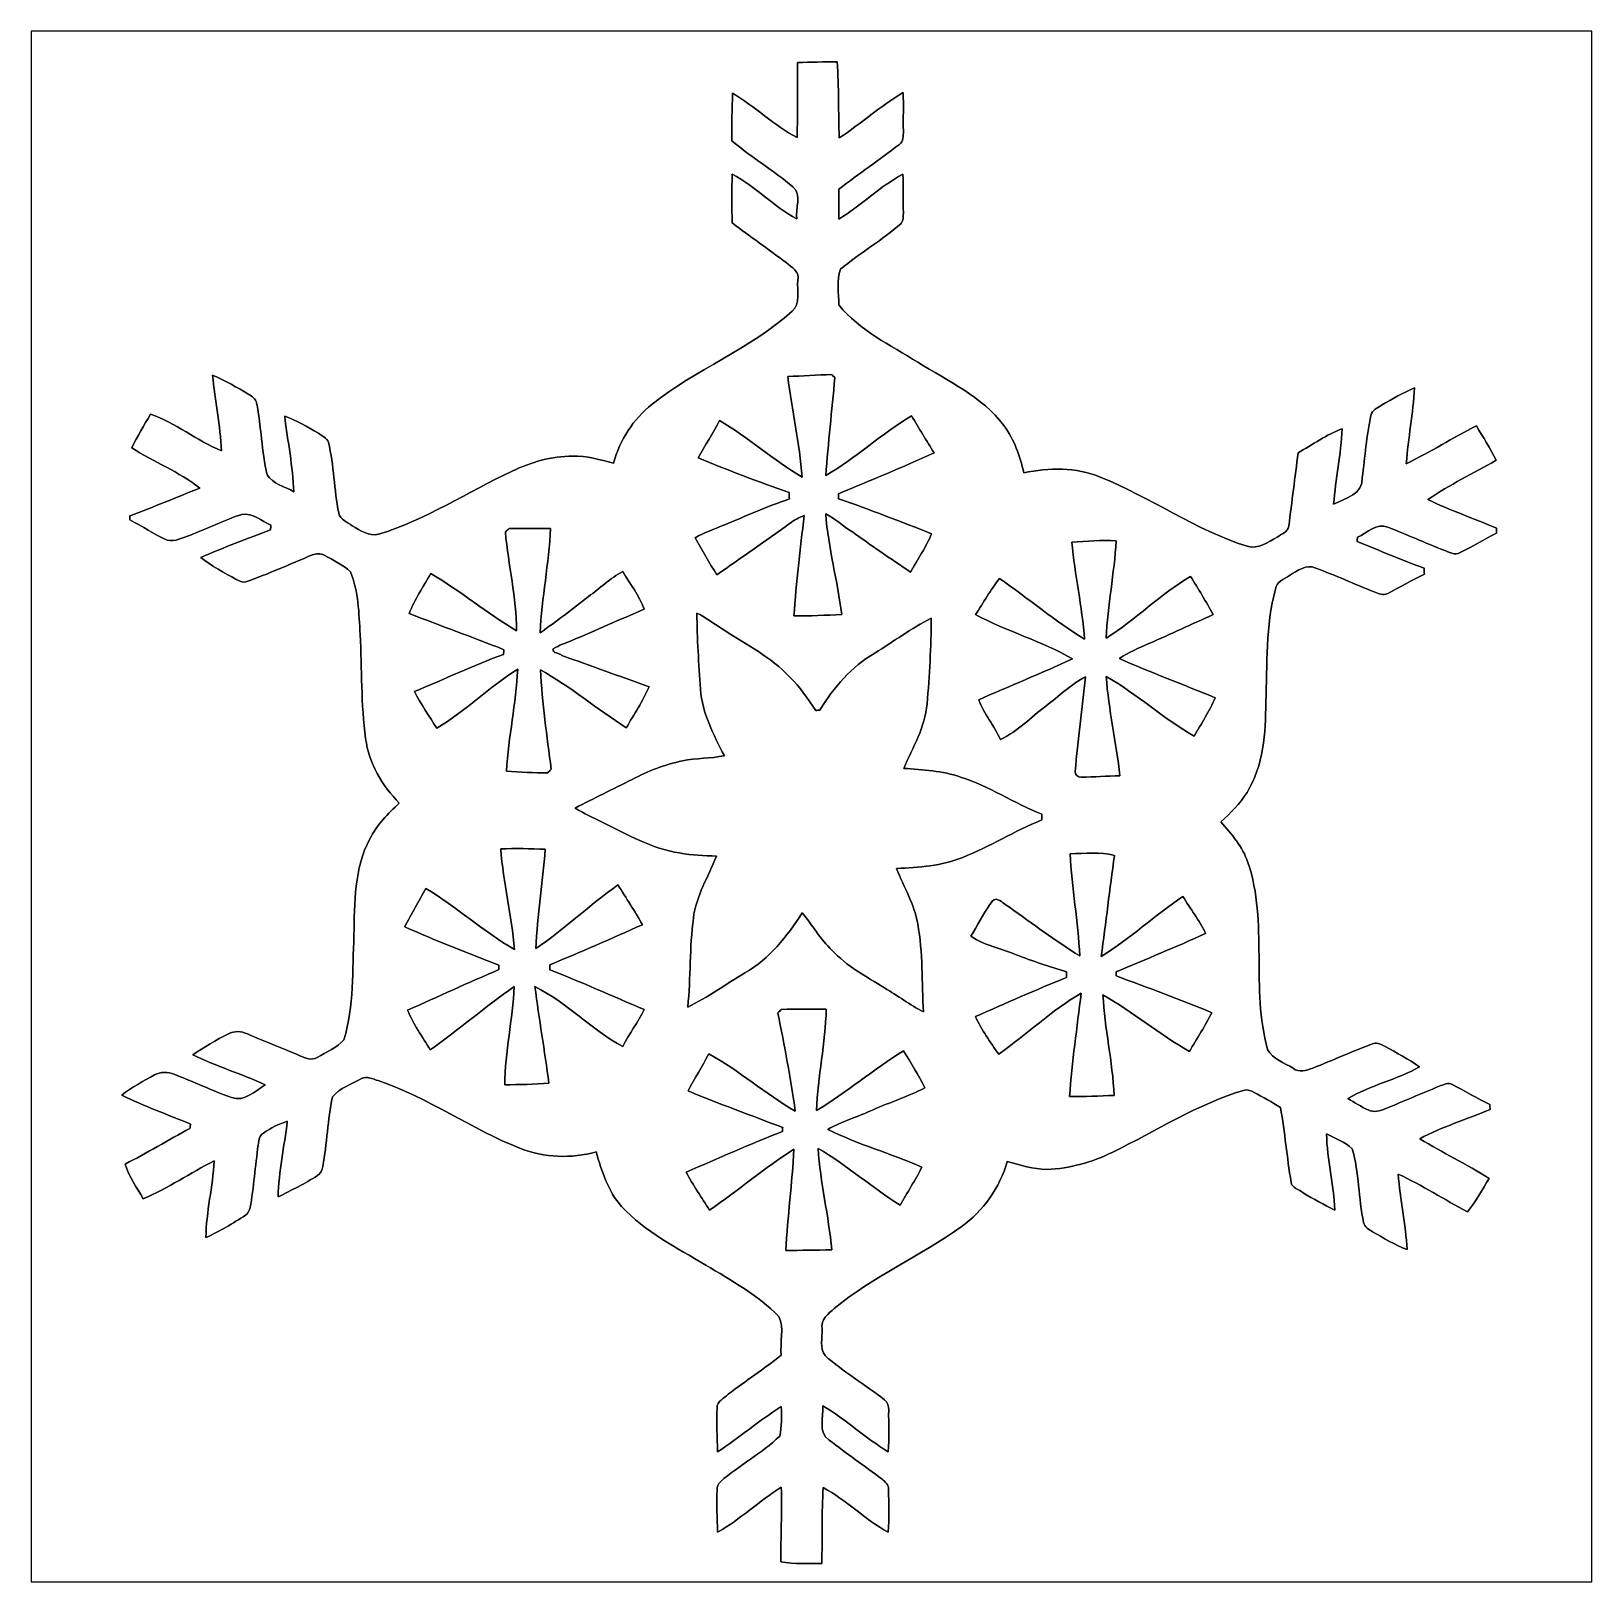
# Model space of a CAD drawing. Header units: centimetres. Extents: x -16.8 to 16.8, y -16.7 to 16.7.
import ezdxf

# ---------------------------------------------------------------- set-up
doc = ezdxf.new("R2010")
doc.units = ezdxf.units.CM
doc.header["$MEASUREMENT"] = 0
doc.layers.add('Layer 1', color=7, linetype='Continuous')

msp = doc.modelspace()

# ---------------------------------------------------------------- linework, layer by layer
at = {"layer": 'Layer 1', "color": 7}
for points, knots in [([(-16.77458, 16.66875), (-16.77458, 16.66875), (16.77458, 16.66875), (16.77458, 16.66875), (16.77458, 16.66875), (16.77458, 16.66875), (16.77458, -16.66875), (16.77458, -16.66875), (16.77458, -16.66875), (16.77458, -16.66875), (-16.77458, -16.66875), (-16.77458, -16.66875), (-16.77458, -16.66875), (-16.77458, -16.66875), (-16.77458, 16.66875), (-16.77458, 16.66875), (-16.77458, 16.66875), (-16.77458, 16.66875), (-16.77458, 16.66875), (-16.77458, 16.66875)], [0, 0, 0, 0, 0.16666667, 0.16666667, 0.16666667, 0.16666667, 0.33333333, 0.33333333, 0.33333333, 0.33333333, 0.5, 0.5, 0.5, 0.5, 0.66666667, 0.66666667, 0.66666667, 0.66666667, 1, 1, 1, 1]), ([(-0.29916, 15.996), (-0.29986, 15.45766), (-0.29598, 14.91932), (-0.31009, 14.38134), (-0.31009, 14.38134), (-0.80963, 14.64028), (-1.21179, 15.05056), (-1.69545, 15.33631), (-1.69545, 15.33631), (-1.71521, 14.99411), (-1.71027, 14.65157), (-1.71133, 14.30902), (-1.71133, 14.30902), (-1.29046, 13.95906), (-0.81844, 13.67578), (-0.40111, 13.32265), (-0.40111, 13.32265), (-0.19544, 13.1572), (-0.35278, 12.85275), (-0.31856, 12.63156), (-0.31856, 12.63156), (-0.81104, 12.90532), (-1.20509, 13.33147), (-1.70427, 13.59464), (-1.70427, 13.59464), (-1.71415, 13.2461), (-1.71027, 12.8972), (-1.70815, 12.54831), (-1.70815, 12.54831), (-1.32362, 12.26044), (-0.93133, 11.98316), (-0.54645, 11.69564), (-0.54645, 11.69564), (-0.42863, 11.5951), (-0.24059, 11.50373), (-0.29669, 11.30688), (-0.29669, 11.30688), (-0.31468, 11.0931), (-0.22895, 10.80876), (-0.41522, 10.64719), (-0.41522, 10.64719), (-1.32186, 9.84074), (-2.47968, 9.39624), (-3.42829, 8.64835), (-3.42829, 8.64835), (-3.83258, 8.33085), (-4.11445, 7.87541), (-4.25697, 7.38399), (-4.25697, 7.38399), (-4.54554, 7.4489), (-4.83306, 7.54909), (-5.13327, 7.53181), (-5.13327, 7.53181), (-5.58694, 7.53921), (-6.02897, 7.40093), (-6.43573, 7.21007), (-6.43573, 7.21007), (-7.39528, 6.76451), (-8.28746, 6.16444), (-9.30557, 5.85223), (-9.30557, 5.85223), (-9.51689, 5.80425), (-9.70068, 5.93796), (-9.87249, 6.03532), (-9.87249, 6.03532), (-9.97691, 6.11329), (-10.13284, 6.16479), (-10.16176, 6.30837), (-10.16176, 6.30837), (-10.26513, 6.81108), (-10.26689, 7.33002), (-10.3826, 7.83061), (-10.3826, 7.83061), (-10.41929, 7.92621), (-10.5216, 7.97242), (-10.60133, 8.02534), (-10.60133, 8.02534), (-10.83628, 8.15763), (-11.06734, 8.3058), (-11.32558, 8.38976), (-11.32558, 8.38976), (-11.25855, 7.84825), (-11.1506, 7.31061), (-11.12908, 6.76451), (-11.12908, 6.76451), (-11.31993, 6.87881), (-11.58346, 6.93314), (-11.70411, 7.13105), (-11.70411, 7.13105), (-11.82158, 7.64011), (-11.82899, 8.16822), (-11.9313, 8.6801), (-11.9313, 8.6801), (-11.94506, 8.76723), (-12.02725, 8.81486), (-12.09393, 8.85966), (-12.09393, 8.85966), (-12.34934, 9.00783), (-12.60546, 9.15635), (-12.87604, 9.27523), (-12.87604, 9.27523), (-12.81889, 8.7316), (-12.71482, 8.19256), (-12.68095, 7.64646), (-12.68095, 7.64646), (-13.21223, 7.86624), (-13.66555, 8.24618), (-14.2113, 8.43386), (-14.2113, 8.43386), (-14.34818, 8.19467), (-14.49634, 7.96149), (-14.6117, 7.71066), (-14.6117, 7.71066), (-14.13439, 7.40445), (-13.59782, 7.19455), (-13.14768, 6.84636), (-13.14768, 6.84636), (-13.64897, 6.64669), (-14.14709, 6.43925), (-14.65192, 6.2484), (-14.65192, 6.2484), (-14.65298, 6.22653), (-14.6558, 6.18243), (-14.65686, 6.16056), (-14.65686, 6.16056), (-14.38593, 6.02262), (-14.13157, 5.85294), (-13.85394, 5.7277), (-13.85394, 5.7277), (-13.67719, 5.68219), (-13.51421, 5.78097), (-13.3537, 5.83706), (-13.3537, 5.83706), (-12.98363, 5.97994), (-12.62592, 6.15527), (-12.2495, 6.28086), (-12.2495, 6.28086), (-12.01208, 6.31402), (-11.82441, 6.13974), (-11.62332, 6.04802), (-11.62332, 6.04802), (-11.62473, 6.02403), (-11.62756, 5.9757), (-11.62897, 5.95171), (-11.62897, 5.95171), (-12.13238, 5.76121), (-12.63438, 5.56719), (-13.12898, 5.35446), (-13.12898, 5.35446), (-12.89332, 5.1689), (-12.62803, 5.02744), (-12.36698, 4.88244), (-12.36698, 4.88244), (-12.3063, 4.85034), (-12.23539, 4.80448), (-12.16343, 4.83094), (-12.16343, 4.83094), (-11.67518, 4.99427), (-11.20881, 5.21582), (-10.7315, 5.40773), (-10.7315, 5.40773), (-10.64895, 5.44407), (-10.55335, 5.4483), (-10.47397, 5.40103), (-10.47397, 5.40103), (-10.27959, 5.29661), (-10.07851, 5.19289), (-9.91094, 5.04825), (-9.91094, 5.04825), (-9.73596, 4.62174), (-9.73102, 4.15396), (-9.70139, 3.70134), (-9.70139, 3.70134), (-9.66258, 2.95451), (-9.68939, 2.20098), (-9.58462, 1.45874), (-9.58462, 1.45874), (-9.51583, 0.92639), (-9.23396, 0.45085), (-8.86178, 0.07338), (-8.86178, 0.07338), (-9.10519, -0.15487), (-9.34367, -0.39758), (-9.49678, -0.69815), (-9.49678, -0.69815), (-9.8298, -1.33033), (-9.82557, -2.07328), (-9.8365, -2.76825), (-9.8365, -2.76825), (-9.87143, -3.51755), (-9.82874, -4.28872), (-10.05276, -5.01403), (-10.05276, -5.01403), (-10.20339, -5.1876), (-10.42776, -5.28285), (-10.62461, -5.39432), (-10.62461, -5.39432), (-10.74596, -5.47123), (-10.88319, -5.40561), (-11.00102, -5.35799), (-11.00102, -5.35799), (-11.37356, -5.19783), (-11.75314, -5.05495), (-12.12391, -4.89021), (-12.12391, -4.89021), (-12.25233, -4.83164), (-12.40931, -4.81612), (-12.53596, -4.88668), (-12.53596, -4.88668), (-12.79984, -5.02144), (-13.05348, -5.17525), (-13.30113, -5.33753), (-13.30113, -5.33753), (-12.79737, -5.58835), (-12.25197, -5.74428), (-11.74433, -5.98734), (-11.74433, -5.98734), (-11.96587, -6.1147), (-12.19165, -6.356), (-12.46893, -6.25792), (-12.46893, -6.25792), (-12.88697, -6.11082), (-13.28596, -5.91467), (-13.70013, -5.75733), (-13.70013, -5.75733), (-13.83453, -5.70336), (-13.99434, -5.69842), (-14.1224, -5.77109), (-14.1224, -5.77109), (-14.36476, -5.90268), (-14.60853, -6.03709), (-14.82866, -6.2043), (-14.82866, -6.2043), (-14.35029, -6.44419), (-13.84476, -6.62305), (-13.35088, -6.82766), (-13.35088, -6.82766), (-13.35334, -6.85094), (-13.35864, -6.89716), (-13.36111, -6.92009), (-13.36111, -6.92009), (-13.82924, -7.17127), (-14.28221, -7.45031), (-14.75811, -7.68773), (-14.75811, -7.68773), (-14.67097, -7.95726), (-14.50728, -8.19044), (-14.36617, -8.43351), (-14.36617, -8.43351), (-13.83277, -8.21161), (-13.35652, -7.87823), (-12.84146, -7.62035), (-12.84146, -7.62035), (-12.86898, -8.1728), (-13.01397, -8.71396), (-13.01891, -9.26924), (-13.01891, -9.26924), (-12.72187, -9.13236), (-12.43859, -8.96514), (-12.16519, -8.78664), (-12.16519, -8.78664), (-12.08864, -8.73337), (-12.07347, -8.63459), (-12.05442, -8.55063), (-12.05442, -8.55063), (-11.98174, -8.10013), (-11.94929, -7.64469), (-11.88297, -7.19349), (-11.88297, -7.19349), (-11.87626, -7.12364), (-11.8424, -7.05873), (-11.78207, -7.02098), (-11.78207, -7.02098), (-11.62614, -6.91092), (-11.45152, -6.82696), (-11.26984, -6.76804), (-11.26984, -6.76804), (-11.33087, -7.31061), (-11.45787, -7.84825), (-11.46528, -8.39541), (-11.46528, -8.39541), (-11.18059, -8.24794), (-10.89025, -8.1093), (-10.62143, -7.93397), (-10.62143, -7.93397), (-10.55088, -7.8934), (-10.51842, -7.81544), (-10.50396, -7.73924), (-10.50396, -7.73924), (-10.41964, -7.24288), (-10.40095, -6.73629), (-10.29688, -6.24346), (-10.29688, -6.24346), (-10.14307, -6.04802), (-9.88378, -5.96583), (-9.67281, -5.8487), (-9.67281, -5.8487), (-9.55851, -5.79014), (-9.4294, -5.86352), (-9.31933, -5.89315), (-9.31933, -5.89315), (-8.24089, -6.25193), (-7.31344, -6.93984), (-6.25757, -7.35048), (-6.25757, -7.35048), (-5.74005, -7.55544), (-5.16467, -7.57026), (-4.62915, -7.42809), (-4.62915, -7.42809), (-4.50956, -7.84331), (-4.37621, -8.26876), (-4.08376, -8.59896), (-4.08376, -8.59896), (-3.58105, -9.14788), (-2.90195, -9.47773), (-2.27471, -9.85908), (-2.27471, -9.85908), (-1.72473, -10.18787), (-1.15253, -10.50255), (-0.70062, -10.96363), (-0.70062, -10.96363), (-0.57573, -11.21516), (-0.68474, -11.5249), (-0.65088, -11.79618), (-0.65088, -11.79618), (-1.02094, -12.09005), (-1.41746, -12.34828), (-1.79105, -12.63756), (-1.79105, -12.63756), (-1.87431, -12.7254), (-2.03694, -12.78326), (-2.02953, -12.92719), (-2.02953, -12.92719), (-2.04188, -13.24151), (-2.02812, -13.55654), (-2.01754, -13.87193), (-2.01754, -13.87193), (-1.54764, -13.56854), (-1.12571, -13.19671), (-0.64911, -12.90355), (-0.64911, -12.90355), (-0.63571, -13.11451), (-0.63676, -13.33429), (-0.68404, -13.53714), (-0.68404, -13.53714), (-1.07139, -13.90862), (-1.55363, -14.16614), (-1.95968, -14.5161), (-1.95968, -14.5161), (-2.00695, -14.56126), (-2.02883, -14.62617), (-2.02883, -14.69108), (-2.02883, -14.69108), (-2.04047, -14.99482), (-2.02847, -15.29891), (-2.01824, -15.60336), (-2.01824, -15.60336), (-1.53106, -15.32608), (-1.12501, -14.93026), (-0.64876, -14.63675), (-0.64876, -14.63675), (-0.63006, -15.1705), (-0.66428, -15.70496), (-0.65828, -16.23977), (-0.65828, -16.23977), (-0.36795, -16.28881), (-0.07161, -16.27329), (0.22154, -16.2747), (0.22154, -16.2747), (0.23495, -15.73142), (0.21837, -15.18708), (0.25153, -14.64451), (0.25153, -14.64451), (0.75212, -14.91156), (1.15182, -15.33243), (1.64924, -15.60301), (1.64924, -15.60301), (1.67252, -15.29609), (1.65559, -14.98706), (1.65876, -14.68049), (1.65876, -14.68049), (1.65982, -14.5856), (1.58503, -14.51751), (1.5173, -14.46318), (1.5173, -14.46318), (1.14335, -14.17673), (0.75389, -13.91038), (0.381, -13.62322), (0.381, -13.62322), (0.12912, -13.45918), (0.26529, -13.13215), (0.24553, -12.88768), (0.24553, -12.88768), (0.74083, -13.17484), (1.15923, -13.57665), (1.64818, -13.8751), (1.64818, -13.8751), (1.67322, -13.57665), (1.65382, -13.27573), (1.65982, -12.97728), (1.65982, -12.97728), (1.66158, -12.89509), (1.63336, -12.80901), (1.56774, -12.75644), (1.56774, -12.75644), (1.15535, -12.42377), (0.68792, -12.16166), (0.29386, -11.80606), (0.29386, -11.80606), (0.16757, -11.64696), (0.23989, -11.41871), (0.22825, -11.23562), (0.22825, -11.23562), (0.18838, -11.03101), (0.36301, -10.90824), (0.49071, -10.79147), (0.49071, -10.79147), (1.32927, -10.10144), (2.3368, -9.66505), (3.21769, -9.03781), (3.21769, -9.03781), (3.69782, -8.69491), (4.04248, -8.19432), (4.2097, -7.63164), (4.2097, -7.63164), (4.48698, -7.71631), (4.77061, -7.79463), (5.06236, -7.80203), (5.06236, -7.80203), (5.55343, -7.78298), (6.03709, -7.64999), (6.47594, -7.43056), (6.47594, -7.43056), (7.41327, -6.97618), (8.29769, -6.39269), (9.30628, -6.10129), (9.30628, -6.10129), (9.37895, -6.07801), (9.45056, -6.11611), (9.51477, -6.14715), (9.51477, -6.14715), (9.70703, -6.24911), (9.89471, -6.35952), (10.08309, -6.46853), (10.08309, -6.46853), (10.17552, -7.00334), (10.22244, -7.54486), (10.30993, -8.08037), (10.30993, -8.08037), (10.32616, -8.20808), (10.48702, -8.22889), (10.56746, -8.30651), (10.56746, -8.30651), (10.79041, -8.43703), (11.0169, -8.56403), (11.25044, -8.67586), (11.25044, -8.67586), (11.22715, -8.12765), (11.07969, -7.59072), (11.07334, -7.04039), (11.07334, -7.04039), (11.2589, -7.13564), (11.46986, -7.21184), (11.62156, -7.35683), (11.62156, -7.35683), (11.77678, -7.87224), (11.75738, -8.42257), (11.86956, -8.9475), (11.86956, -8.9475), (11.89284, -9.04311), (11.98457, -9.09532), (12.06182, -9.144), (12.06182, -9.144), (12.30312, -9.28299), (12.54442, -9.42728), (12.80583, -9.52712), (12.80583, -9.52712), (12.77479, -8.98243), (12.6492, -8.44691), (12.61533, -7.90222), (12.61533, -7.90222), (13.12686, -8.14493), (13.60593, -8.44938), (14.10441, -8.71679), (14.10441, -8.71679), (14.28397, -8.49348), (14.41838, -8.23842), (14.56866, -7.99571), (14.56866, -7.99571), (14.08324, -7.69232), (13.56819, -7.44044), (13.07712, -7.14693), (13.07712, -7.14693), (13.55549, -6.88128), (14.08783, -6.72994), (14.58877, -6.51122), (14.58877, -6.51122), (14.58736, -6.48547), (14.58489, -6.43396), (14.58383, -6.40821), (14.58383, -6.40821), (14.30726, -6.27909), (14.04902, -6.11399), (13.77632, -5.97888), (13.77632, -5.97888), (13.68425, -5.92737), (13.58194, -5.98241), (13.49481, -6.01451), (13.49481, -6.01451), (13.11134, -6.17432), (12.72787, -6.33377), (12.3444, -6.49358), (12.3444, -6.49358), (12.22728, -6.54085), (12.0844, -6.58601), (11.96446, -6.52463), (11.96446, -6.52463), (11.81559, -6.45125), (11.67236, -6.36905), (11.53301, -6.28015), (11.53301, -6.28015), (12.0142, -5.98911), (12.58041, -5.87516), (13.06901, -5.59752), (13.06901, -5.59752), (12.83758, -5.43031), (12.58288, -5.29837), (12.33346, -5.16079), (12.33346, -5.16079), (12.25726, -5.12445), (12.17083, -5.06483), (12.08264, -5.09729), (12.08264, -5.09729), (11.63955, -5.25427), (11.21234, -5.45253), (10.7756, -5.62539), (10.7756, -5.62539), (10.64401, -5.67373), (10.47503, -5.73334), (10.35332, -5.62786), (10.35332, -5.62786), (10.166, -5.51145), (9.91517, -5.4296), (9.80581, -5.22676), (9.80581, -5.22676), (9.43751, -3.91266), (9.8231, -2.50225), (9.38283, -1.20297), (9.38283, -1.20297), (9.2643, -0.86889), (9.03499, -0.58879), (8.80039, -0.32914), (8.80039, -0.32914), (9.00783, -0.13758), (9.21526, 0.05927), (9.36272, 0.30304), (9.36272, 0.30304), (9.71726, 0.88124), (9.76983, 1.57939), (9.76383, 2.24049), (9.76383, 2.24049), (9.80863, 3.05082), (9.75395, 3.88161), (9.97514, 4.67007), (9.97514, 4.67007), (9.98855, 4.8387), (10.16494, 4.88315), (10.27712, 4.96782), (10.27712, 4.96782), (10.44822, 5.06342), (10.63413, 5.22111), (10.84439, 5.1248), (10.84439, 5.1248), (11.26702, 4.97029), (11.67589, 4.78014), (12.09393, 4.61292), (12.09393, 4.61292), (12.18636, 4.58223), (12.29113, 4.52755), (12.38673, 4.58082), (12.38673, 4.58082), (12.65167, 4.71417), (12.90602, 4.86939), (13.17519, 4.99569), (13.17519, 4.99569), (13.17413, 5.03908), (13.17307, 5.08212), (13.17272, 5.12516), (13.17272, 5.12516), (12.68342, 5.29625), (12.20893, 5.50651), (11.72845, 5.69913), (11.72845, 5.69913), (11.73092, 5.72241), (11.73551, 5.76862), (11.73797, 5.79191), (11.73797, 5.79191), (11.94788, 5.87622), (12.14967, 6.10729), (12.38956, 6.0071), (12.38956, 6.0071), (12.79278, 5.848), (13.1893, 5.67161), (13.59182, 5.50968), (13.59182, 5.50968), (13.70577, 5.48287), (13.83136, 5.37669), (13.94707, 5.46065), (13.94707, 5.46065), (14.21589, 5.582), (14.46177, 5.74781), (14.72636, 5.87798), (14.72636, 5.87798), (14.72706, 5.90374), (14.72847, 5.95595), (14.72918, 5.9817), (14.72918, 5.9817), (14.23846, 6.19301), (13.73117, 6.36517), (13.25139, 6.60153), (13.25139, 6.60153), (13.71917, 6.91586), (14.22753, 7.16527), (14.71718, 7.44291), (14.71718, 7.44291), (14.59794, 7.70184), (14.43496, 7.93785), (14.2935, 8.18444), (14.2935, 8.18444), (13.78056, 7.93327), (13.30254, 7.61471), (12.78678, 7.36988), (12.78678, 7.36988), (12.82594, 7.91633), (12.93601, 8.45502), (12.96317, 9.00254), (12.96317, 9.00254), (12.71834, 8.89741), (12.48692, 8.76335), (12.25691, 8.6293), (12.25691, 8.6293), (12.16872, 8.57285), (12.05336, 8.52029), (12.02549, 8.40881), (12.02549, 8.40881), (11.93024, 7.9689), (11.90202, 7.51734), (11.83887, 7.07214), (11.83887, 7.07214), (11.86886, 6.71618), (11.47022, 6.6294), (11.22433, 6.49676), (11.22433, 6.49676), (11.26737, 7.04039), (11.38237, 7.57661), (11.40813, 8.122), (11.40813, 8.122), (11.07122, 7.99324), (10.77383, 7.78263), (10.46268, 7.60483), (10.46268, 7.60483), (10.39142, 7.08025), (10.33004, 6.55426), (10.25984, 6.02968), (10.25984, 6.02968), (10.24079, 5.90268), (10.10073, 5.8547), (10.00901, 5.79155), (10.00901, 5.79155), (9.81181, 5.68678), (9.60473, 5.52344), (9.36907, 5.594), (9.36907, 5.594), (8.2483, 5.94289), (7.28768, 6.65304), (6.20254, 7.08378), (6.20254, 7.08378), (5.68396, 7.3025), (5.10716, 7.27992), (4.56459, 7.17621), (4.56459, 7.17621), (4.48204, 7.5371), (4.35998, 7.89199), (4.13314, 8.19044), (4.13314, 8.19044), (3.66677, 8.81733), (2.93123, 9.14788), (2.28424, 9.55216), (2.28424, 9.55216), (1.69651, 9.92258), (1.03152, 10.23161), (0.58879, 10.7823), (0.58879, 10.7823), (0.58244, 11.03242), (0.5334, 11.31288), (0.6223, 11.54994), (0.6223, 11.54994), (1.03893, 11.8999), (1.51765, 12.17507), (1.92617, 12.53772), (1.92617, 12.53772), (1.97591, 12.60016), (1.97203, 12.6873), (1.97485, 12.7635), (1.97485, 12.7635), (1.96815, 13.04008), (1.98155, 13.31666), (1.96603, 13.59288), (1.96603, 13.59288), (1.46861, 13.33218), (1.06609, 12.92225), (0.58737, 12.62944), (0.58737, 12.62944), (0.5842, 12.84393), (0.58491, 13.05807), (0.58632, 13.27256), (0.58632, 13.27256), (1.016, 13.59888), (1.45874, 13.90862), (1.88912, 14.23494), (1.88912, 14.23494), (1.9812, 14.29773), (1.97344, 14.42156), (1.97485, 14.51998), (1.97485, 14.51998), (1.96674, 14.79726), (1.98614, 15.07455), (1.96779, 15.35148), (1.96779, 15.35148), (1.48625, 15.0622), (1.06574, 14.68367), (0.59761, 14.37428), (0.59761, 14.37428), (0.57432, 14.91932), (0.59408, 15.46542), (0.55033, 16.00941), (0.55033, 16.00941), (0.26705, 16.01576), (-0.01658, 15.99953), (-0.29916, 15.996)], [0, 0, 0, 0, 0.00537634, 0.00537634, 0.00537634, 0.00537634, 0.01075269, 0.01075269, 0.01075269, 0.01075269, 0.01612903, 0.01612903, 0.01612903, 0.01612903, 0.02150538, 0.02150538, 0.02150538, 0.02150538, 0.02688172, 0.02688172, 0.02688172, 0.02688172, 0.03225806, 0.03225806, 0.03225806, 0.03225806, 0.03763441, 0.03763441, 0.03763441, 0.03763441, 0.04301075, 0.04301075, 0.04301075, 0.04301075, 0.0483871, 0.0483871, 0.0483871, 0.0483871, 0.05376344, 0.05376344, 0.05376344, 0.05376344, 0.05913978, 0.05913978, 0.05913978, 0.05913978, 0.06451613, 0.06451613, 0.06451613, 0.06451613, 0.06989247, 0.06989247, 0.06989247, 0.06989247, 0.07526882, 0.07526882, 0.07526882, 0.07526882, 0.08064516, 0.08064516, 0.08064516, 0.08064516, 0.08602151, 0.08602151, 0.08602151, 0.08602151, 0.09139785, 0.09139785, 0.09139785, 0.09139785, 0.09677419, 0.09677419, 0.09677419, 0.09677419, 0.10215054, 0.10215054, 0.10215054, 0.10215054, 0.10752688, 0.10752688, 0.10752688, 0.10752688, 0.11290323, 0.11290323, 0.11290323, 0.11290323, 0.11827957, 0.11827957, 0.11827957, 0.11827957, 0.12365591, 0.12365591, 0.12365591, 0.12365591, 0.12903226, 0.12903226, 0.12903226, 0.12903226, 0.1344086, 0.1344086, 0.1344086, 0.1344086, 0.13978495, 0.13978495, 0.13978495, 0.13978495, 0.14516129, 0.14516129, 0.14516129, 0.14516129, 0.15053763, 0.15053763, 0.15053763, 0.15053763, 0.15591398, 0.15591398, 0.15591398, 0.15591398, 0.16129032, 0.16129032, 0.16129032, 0.16129032, 0.16666667, 0.16666667, 0.16666667, 0.16666667, 0.17204301, 0.17204301, 0.17204301, 0.17204301, 0.17741935, 0.17741935, 0.17741935, 0.17741935, 0.1827957, 0.1827957, 0.1827957, 0.1827957, 0.18817204, 0.18817204, 0.18817204, 0.18817204, 0.19354839, 0.19354839, 0.19354839, 0.19354839, 0.19892473, 0.19892473, 0.19892473, 0.19892473, 0.20430108, 0.20430108, 0.20430108, 0.20430108, 0.20967742, 0.20967742, 0.20967742, 0.20967742, 0.21505376, 0.21505376, 0.21505376, 0.21505376, 0.22043011, 0.22043011, 0.22043011, 0.22043011, 0.22580645, 0.22580645, 0.22580645, 0.22580645, 0.2311828, 0.2311828, 0.2311828, 0.2311828, 0.23655914, 0.23655914, 0.23655914, 0.23655914, 0.24193548, 0.24193548, 0.24193548, 0.24193548, 0.24731183, 0.24731183, 0.24731183, 0.24731183, 0.25268817, 0.25268817, 0.25268817, 0.25268817, 0.25806452, 0.25806452, 0.25806452, 0.25806452, 0.26344086, 0.26344086, 0.26344086, 0.26344086, 0.2688172, 0.2688172, 0.2688172, 0.2688172, 0.27419355, 0.27419355, 0.27419355, 0.27419355, 0.27956989, 0.27956989, 0.27956989, 0.27956989, 0.28494624, 0.28494624, 0.28494624, 0.28494624, 0.29032258, 0.29032258, 0.29032258, 0.29032258, 0.29569892, 0.29569892, 0.29569892, 0.29569892, 0.30107527, 0.30107527, 0.30107527, 0.30107527, 0.30645161, 0.30645161, 0.30645161, 0.30645161, 0.31182796, 0.31182796, 0.31182796, 0.31182796, 0.3172043, 0.3172043, 0.3172043, 0.3172043, 0.32258065, 0.32258065, 0.32258065, 0.32258065, 0.32795699, 0.32795699, 0.32795699, 0.32795699, 0.33333333, 0.33333333, 0.33333333, 0.33333333, 0.33870968, 0.33870968, 0.33870968, 0.33870968, 0.34408602, 0.34408602, 0.34408602, 0.34408602, 0.34946237, 0.34946237, 0.34946237, 0.34946237, 0.35483871, 0.35483871, 0.35483871, 0.35483871, 0.36021505, 0.36021505, 0.36021505, 0.36021505, 0.3655914, 0.3655914, 0.3655914, 0.3655914, 0.37096774, 0.37096774, 0.37096774, 0.37096774, 0.37634409, 0.37634409, 0.37634409, 0.37634409, 0.38172043, 0.38172043, 0.38172043, 0.38172043, 0.38709677, 0.38709677, 0.38709677, 0.38709677, 0.39247312, 0.39247312, 0.39247312, 0.39247312, 0.39784946, 0.39784946, 0.39784946, 0.39784946, 0.40322581, 0.40322581, 0.40322581, 0.40322581, 0.40860215, 0.40860215, 0.40860215, 0.40860215, 0.41397849, 0.41397849, 0.41397849, 0.41397849, 0.41935484, 0.41935484, 0.41935484, 0.41935484, 0.42473118, 0.42473118, 0.42473118, 0.42473118, 0.43010753, 0.43010753, 0.43010753, 0.43010753, 0.43548387, 0.43548387, 0.43548387, 0.43548387, 0.44086022, 0.44086022, 0.44086022, 0.44086022, 0.44623656, 0.44623656, 0.44623656, 0.44623656, 0.4516129, 0.4516129, 0.4516129, 0.4516129, 0.45698925, 0.45698925, 0.45698925, 0.45698925, 0.46236559, 0.46236559, 0.46236559, 0.46236559, 0.46774194, 0.46774194, 0.46774194, 0.46774194, 0.47311828, 0.47311828, 0.47311828, 0.47311828, 0.47849462, 0.47849462, 0.47849462, 0.47849462, 0.48387097, 0.48387097, 0.48387097, 0.48387097, 0.48924731, 0.48924731, 0.48924731, 0.48924731, 0.49462366, 0.49462366, 0.49462366, 0.49462366, 0.5, 0.5, 0.5, 0.5, 0.50537634, 0.50537634, 0.50537634, 0.50537634, 0.51075269, 0.51075269, 0.51075269, 0.51075269, 0.51612903, 0.51612903, 0.51612903, 0.51612903, 0.52150538, 0.52150538, 0.52150538, 0.52150538, 0.52688172, 0.52688172, 0.52688172, 0.52688172, 0.53225806, 0.53225806, 0.53225806, 0.53225806, 0.53763441, 0.53763441, 0.53763441, 0.53763441, 0.54301075, 0.54301075, 0.54301075, 0.54301075, 0.5483871, 0.5483871, 0.5483871, 0.5483871, 0.55376344, 0.55376344, 0.55376344, 0.55376344, 0.55913978, 0.55913978, 0.55913978, 0.55913978, 0.56451613, 0.56451613, 0.56451613, 0.56451613, 0.56989247, 0.56989247, 0.56989247, 0.56989247, 0.57526882, 0.57526882, 0.57526882, 0.57526882, 0.58064516, 0.58064516, 0.58064516, 0.58064516, 0.58602151, 0.58602151, 0.58602151, 0.58602151, 0.59139785, 0.59139785, 0.59139785, 0.59139785, 0.59677419, 0.59677419, 0.59677419, 0.59677419, 0.60215054, 0.60215054, 0.60215054, 0.60215054, 0.60752688, 0.60752688, 0.60752688, 0.60752688, 0.61290323, 0.61290323, 0.61290323, 0.61290323, 0.61827957, 0.61827957, 0.61827957, 0.61827957, 0.62365591, 0.62365591, 0.62365591, 0.62365591, 0.62903226, 0.62903226, 0.62903226, 0.62903226, 0.6344086, 0.6344086, 0.6344086, 0.6344086, 0.63978495, 0.63978495, 0.63978495, 0.63978495, 0.64516129, 0.64516129, 0.64516129, 0.64516129, 0.65053763, 0.65053763, 0.65053763, 0.65053763, 0.65591398, 0.65591398, 0.65591398, 0.65591398, 0.66129032, 0.66129032, 0.66129032, 0.66129032, 0.66666667, 0.66666667, 0.66666667, 0.66666667, 0.67204301, 0.67204301, 0.67204301, 0.67204301, 0.67741935, 0.67741935, 0.67741935, 0.67741935, 0.6827957, 0.6827957, 0.6827957, 0.6827957, 0.68817204, 0.68817204, 0.68817204, 0.68817204, 0.69354839, 0.69354839, 0.69354839, 0.69354839, 0.69892473, 0.69892473, 0.69892473, 0.69892473, 0.70430108, 0.70430108, 0.70430108, 0.70430108, 0.70967742, 0.70967742, 0.70967742, 0.70967742, 0.71505376, 0.71505376, 0.71505376, 0.71505376, 0.72043011, 0.72043011, 0.72043011, 0.72043011, 0.72580645, 0.72580645, 0.72580645, 0.72580645, 0.7311828, 0.7311828, 0.7311828, 0.7311828, 0.73655914, 0.73655914, 0.73655914, 0.73655914, 0.74193548, 0.74193548, 0.74193548, 0.74193548, 0.74731183, 0.74731183, 0.74731183, 0.74731183, 0.75268817, 0.75268817, 0.75268817, 0.75268817, 0.75806452, 0.75806452, 0.75806452, 0.75806452, 0.76344086, 0.76344086, 0.76344086, 0.76344086, 0.7688172, 0.7688172, 0.7688172, 0.7688172, 0.77419355, 0.77419355, 0.77419355, 0.77419355, 0.77956989, 0.77956989, 0.77956989, 0.77956989, 0.78494624, 0.78494624, 0.78494624, 0.78494624, 0.79032258, 0.79032258, 0.79032258, 0.79032258, 0.79569892, 0.79569892, 0.79569892, 0.79569892, 0.80107527, 0.80107527, 0.80107527, 0.80107527, 0.80645161, 0.80645161, 0.80645161, 0.80645161, 0.81182796, 0.81182796, 0.81182796, 0.81182796, 0.8172043, 0.8172043, 0.8172043, 0.8172043, 0.82258065, 0.82258065, 0.82258065, 0.82258065, 0.82795699, 0.82795699, 0.82795699, 0.82795699, 0.83333333, 0.83333333, 0.83333333, 0.83333333, 0.83870968, 0.83870968, 0.83870968, 0.83870968, 0.84408602, 0.84408602, 0.84408602, 0.84408602, 0.84946237, 0.84946237, 0.84946237, 0.84946237, 0.85483871, 0.85483871, 0.85483871, 0.85483871, 0.86021505, 0.86021505, 0.86021505, 0.86021505, 0.8655914, 0.8655914, 0.8655914, 0.8655914, 0.87096774, 0.87096774, 0.87096774, 0.87096774, 0.87634409, 0.87634409, 0.87634409, 0.87634409, 0.88172043, 0.88172043, 0.88172043, 0.88172043, 0.88709677, 0.88709677, 0.88709677, 0.88709677, 0.89247312, 0.89247312, 0.89247312, 0.89247312, 0.89784946, 0.89784946, 0.89784946, 0.89784946, 0.90322581, 0.90322581, 0.90322581, 0.90322581, 0.90860215, 0.90860215, 0.90860215, 0.90860215, 0.91397849, 0.91397849, 0.91397849, 0.91397849, 0.91935484, 0.91935484, 0.91935484, 0.91935484, 0.92473118, 0.92473118, 0.92473118, 0.92473118, 0.93010753, 0.93010753, 0.93010753, 0.93010753, 0.93548387, 0.93548387, 0.93548387, 0.93548387, 0.94086022, 0.94086022, 0.94086022, 0.94086022, 0.94623656, 0.94623656, 0.94623656, 0.94623656, 0.9516129, 0.9516129, 0.9516129, 0.9516129, 0.95698925, 0.95698925, 0.95698925, 0.95698925, 0.96236559, 0.96236559, 0.96236559, 0.96236559, 0.96774194, 0.96774194, 0.96774194, 0.96774194, 0.97311828, 0.97311828, 0.97311828, 0.97311828, 0.97849462, 0.97849462, 0.97849462, 0.97849462, 0.98387097, 0.98387097, 0.98387097, 0.98387097, 0.98924731, 0.98924731, 0.98924731, 0.98924731, 1, 1, 1, 1]), ([(-0.51082, 9.24348), (-0.19614, 9.25901), (0.11924, 9.27171), (0.43392, 9.2904), (0.43392, 9.2904), (0.4572, 9.26606), (0.48084, 9.24172), (0.50447, 9.21738), (0.50447, 9.21738), (0.43004, 8.51711), (0.36759, 7.81544), (0.3048, 7.11412), (0.3048, 7.11412), (0.95391, 7.49194), (1.50777, 8.01335), (2.15124, 8.40105), (2.15124, 8.40105), (2.30928, 8.13259), (2.47403, 7.868), (2.63454, 7.6006), (2.63454, 7.6006), (1.95651, 7.29368), (1.26683, 7.01357), (0.58208, 6.72289), (0.58208, 6.72289), (0.58208, 6.69572), (0.58208, 6.64175), (0.58208, 6.61458), (0.58208, 6.61458), (1.25624, 6.38528), (1.91911, 6.12281), (2.58233, 5.86317), (2.58233, 5.86317), (2.45992, 5.57389), (2.28424, 5.31142), (2.12725, 5.04049), (2.12725, 5.04049), (1.70286, 5.32518), (1.28305, 5.61657), (0.86501, 5.91009), (0.86501, 5.91009), (0.67804, 6.03673), (0.50765, 6.18878), (0.3048, 6.29038), (0.3048, 6.29038), (0.36407, 5.56048), (0.55598, 4.84999), (0.65299, 4.12503), (0.65299, 4.12503), (0.30939, 4.11621), (-0.03387, 4.09399), (-0.37747, 4.09646), (-0.37747, 4.09646), (-0.33091, 4.81824), (-0.23601, 5.53614), (-0.16087, 6.25546), (-0.16087, 6.25546), (-0.27199, 6.21136), (-0.37959, 6.15738), (-0.47272, 6.08154), (-0.47272, 6.08154), (-0.98884, 5.709), (-1.51271, 5.34776), (-2.03235, 4.98052), (-2.03235, 4.98052), (-2.19886, 5.24087), (-2.34985, 5.51074), (-2.50402, 5.7785), (-2.50402, 5.7785), (-2.30646, 5.88645), (-2.09515, 5.96477), (-1.88771, 6.05084), (-1.88771, 6.05084), (-1.41781, 6.24029), (-0.95462, 6.44701), (-0.4759, 6.61423), (-0.4759, 6.61423), (-0.47696, 6.65939), (-0.47766, 6.70419), (-0.47801, 6.74899), (-0.47801, 6.74899), (-1.13665, 6.9783), (-1.78999, 7.22771), (-2.43311, 7.49653), (-2.43311, 7.49653), (-2.28212, 7.76499), (-2.12302, 8.02852), (-1.97556, 8.2991), (-1.97556, 8.2991), (-1.35573, 7.93644), (-0.82021, 7.4422), (-0.19967, 7.08131), (-0.19967, 7.08131), (-0.26282, 7.80732), (-0.40993, 8.52241), (-0.51082, 9.24348)], [0, 0, 0, 0, 0.04, 0.04, 0.04, 0.04, 0.08, 0.08, 0.08, 0.08, 0.12, 0.12, 0.12, 0.12, 0.16, 0.16, 0.16, 0.16, 0.2, 0.2, 0.2, 0.2, 0.24, 0.24, 0.24, 0.24, 0.28, 0.28, 0.28, 0.28, 0.32, 0.32, 0.32, 0.32, 0.36, 0.36, 0.36, 0.36, 0.4, 0.4, 0.4, 0.4, 0.44, 0.44, 0.44, 0.44, 0.48, 0.48, 0.48, 0.48, 0.52, 0.52, 0.52, 0.52, 0.56, 0.56, 0.56, 0.56, 0.6, 0.6, 0.6, 0.6, 0.64, 0.64, 0.64, 0.64, 0.68, 0.68, 0.68, 0.68, 0.72, 0.72, 0.72, 0.72, 0.76, 0.76, 0.76, 0.76, 0.8, 0.8, 0.8, 0.8, 0.84, 0.84, 0.84, 0.84, 0.88, 0.88, 0.88, 0.88, 0.92, 0.92, 0.92, 0.92, 1, 1, 1, 1]), ([(-6.49887, 5.97464), (-6.20183, 5.97888), (-5.90515, 5.97994), (-5.60776, 5.97888), (-5.60776, 5.97888), (-5.64409, 5.22711), (-5.80002, 4.48592), (-5.8353, 3.7338), (-5.8353, 3.7338), (-5.47829, 3.98004), (-5.1375, 4.24815), (-4.79425, 4.51273), (-4.79425, 4.51273), (-4.55154, 4.69547), (-4.32682, 4.9082), (-4.05624, 5.05072), (-4.05624, 5.05072), (-3.89643, 4.78508), (-3.70628, 4.53284), (-3.59622, 4.24004), (-3.59622, 4.24004), (-4.11939, 4.02343), (-4.63233, 3.78389), (-5.15585, 3.56835), (-5.15585, 3.56835), (-5.28884, 3.5119), (-5.42819, 3.46745), (-5.55096, 3.38984), (-5.55096, 3.38984), (-5.5813, 3.28683), (-5.40103, 3.30129), (-5.36716, 3.24838), (-5.36716, 3.24838), (-4.74274, 3.0226), (-4.11656, 2.80035), (-3.49321, 2.5714), (-3.49321, 2.5714), (-3.62514, 2.26131), (-3.8167, 1.98191), (-3.98357, 1.69051), (-3.98357, 1.69051), (-4.60622, 2.09621), (-5.18336, 2.57246), (-5.8293, 2.94146), (-5.8293, 2.94146), (-5.78309, 2.22603), (-5.69031, 1.51448), (-5.59576, 0.80398), (-5.59576, 0.80398), (-5.62116, 0.77682), (-5.64621, 0.7493), (-5.67126, 0.72178), (-5.67126, 0.72178), (-5.96759, 0.72461), (-6.26357, 0.73166), (-6.55814, 0.76165), (-6.55814, 0.76165), (-6.51016, 1.49507), (-6.35635, 2.21791), (-6.31613, 2.95169), (-6.31613, 2.95169), (-6.92468, 2.56928), (-7.43903, 2.05246), (-8.05427, 1.68134), (-8.05427, 1.68134), (-8.21902, 1.94204), (-8.39541, 2.19675), (-8.53546, 2.47227), (-8.53546, 2.47227), (-7.89623, 2.73614), (-7.26969, 3.03283), (-6.61952, 3.27025), (-6.61952, 3.27025), (-6.61776, 3.29565), (-6.61458, 3.34645), (-6.61282, 3.37185), (-6.61282, 3.37185), (-7.28804, 3.64278), (-7.9756, 3.88056), (-8.65011, 4.1529), (-8.65011, 4.1529), (-8.53193, 4.45699), (-8.34002, 4.72475), (-8.18515, 5.0105), (-8.18515, 5.0105), (-7.55086, 4.63021), (-6.97301, 4.16207), (-6.34153, 3.77719), (-6.34153, 3.77719), (-6.34259, 4.49016), (-6.51616, 5.19148), (-6.58142, 5.90056), (-6.58142, 5.90056), (-6.55426, 5.92526), (-6.52639, 5.94995), (-6.49887, 5.97464)], [0, 0, 0, 0, 0.04, 0.04, 0.04, 0.04, 0.08, 0.08, 0.08, 0.08, 0.12, 0.12, 0.12, 0.12, 0.16, 0.16, 0.16, 0.16, 0.2, 0.2, 0.2, 0.2, 0.24, 0.24, 0.24, 0.24, 0.28, 0.28, 0.28, 0.28, 0.32, 0.32, 0.32, 0.32, 0.36, 0.36, 0.36, 0.36, 0.4, 0.4, 0.4, 0.4, 0.44, 0.44, 0.44, 0.44, 0.48, 0.48, 0.48, 0.48, 0.52, 0.52, 0.52, 0.52, 0.56, 0.56, 0.56, 0.56, 0.6, 0.6, 0.6, 0.6, 0.64, 0.64, 0.64, 0.64, 0.68, 0.68, 0.68, 0.68, 0.72, 0.72, 0.72, 0.72, 0.76, 0.76, 0.76, 0.76, 0.8, 0.8, 0.8, 0.8, 0.84, 0.84, 0.84, 0.84, 0.88, 0.88, 0.88, 0.88, 0.92, 0.92, 0.92, 0.92, 1, 1, 1, 1]), ([(5.59576, 5.68325), (5.91291, 5.6963), (6.23182, 5.73511), (6.55038, 5.71324), (6.55038, 5.71324), (6.5091, 5.01262), (6.36764, 4.32188), (6.33589, 3.62056), (6.33589, 3.62056), (6.97018, 4.02026), (7.50358, 4.56459), (8.14917, 4.94841), (8.14917, 4.94841), (8.31532, 4.67642), (8.48254, 4.40478), (8.63565, 4.12468), (8.63565, 4.12468), (8.17351, 3.92183), (7.71878, 3.70346), (7.25523, 3.50485), (7.25523, 3.50485), (7.04003, 3.40254), (6.81002, 3.32317), (6.61846, 3.17853), (6.61846, 3.17853), (7.29756, 2.87973), (7.99465, 2.62255), (8.67939, 2.33715), (8.67939, 2.33715), (8.55486, 2.04788), (8.38271, 1.78259), (8.22396, 1.51165), (8.22396, 1.51165), (7.56391, 1.89442), (6.99452, 2.41547), (6.33518, 2.79823), (6.33518, 2.79823), (6.38563, 2.07998), (6.55214, 1.37548), (6.63152, 0.66005), (6.63152, 0.66005), (6.35317, 0.65511), (6.07554, 0.63077), (5.7979, 0.63394), (5.7979, 0.63394), (5.73123, 0.63077), (5.65185, 0.68086), (5.66949, 0.75565), (5.66949, 0.75565), (5.72735, 1.43439), (5.82366, 2.10961), (5.88786, 2.78765), (5.88786, 2.78765), (5.57389, 2.6229), (5.31848, 2.37102), (5.03767, 2.15829), (5.03767, 2.15829), (4.71558, 1.91699), (4.43301, 1.61643), (4.06541, 1.44216), (4.06541, 1.44216), (3.92359, 1.73496), (3.70875, 1.98861), (3.59516, 2.29517), (3.59516, 2.29517), (4.26649, 2.58868), (4.94312, 2.86949), (5.61058, 3.17147), (5.61058, 3.17147), (4.95229, 3.5627), (4.19947, 3.76026), (3.52742, 4.12574), (3.52742, 4.12574), (3.69782, 4.38609), (3.85057, 4.65878), (4.04424, 4.90291), (4.04424, 4.90291), (4.65631, 4.47111), (5.23557, 3.99203), (5.87199, 3.59551), (5.87199, 3.59551), (5.81731, 4.29613), (5.66138, 4.98369), (5.59576, 5.68325)], [0, 0, 0, 0, 0.04545455, 0.04545455, 0.04545455, 0.04545455, 0.09090909, 0.09090909, 0.09090909, 0.09090909, 0.13636364, 0.13636364, 0.13636364, 0.13636364, 0.18181818, 0.18181818, 0.18181818, 0.18181818, 0.22727273, 0.22727273, 0.22727273, 0.22727273, 0.27272727, 0.27272727, 0.27272727, 0.27272727, 0.31818182, 0.31818182, 0.31818182, 0.31818182, 0.36363636, 0.36363636, 0.36363636, 0.36363636, 0.40909091, 0.40909091, 0.40909091, 0.40909091, 0.45454545, 0.45454545, 0.45454545, 0.45454545, 0.5, 0.5, 0.5, 0.5, 0.54545455, 0.54545455, 0.54545455, 0.54545455, 0.59090909, 0.59090909, 0.59090909, 0.59090909, 0.63636364, 0.63636364, 0.63636364, 0.63636364, 0.68181818, 0.68181818, 0.68181818, 0.68181818, 0.72727273, 0.72727273, 0.72727273, 0.72727273, 0.77272727, 0.77272727, 0.77272727, 0.77272727, 0.81818182, 0.81818182, 0.81818182, 0.81818182, 0.86363636, 0.86363636, 0.86363636, 0.86363636, 0.90909091, 0.90909091, 0.90909091, 0.90909091, 1, 1, 1, 1]), ([(-2.46521, 4.15678), (-2.25954, 4.0573), (-2.07716, 3.9176), (-1.88383, 3.79624), (-1.88383, 3.79624), (-1.39947, 3.47521), (-0.86536, 3.21169), (-0.46461, 2.78095), (-0.46461, 2.78095), (-0.24483, 2.57034), (-0.0822, 2.31211), (0.09278, 2.06516), (0.09278, 2.06516), (0.11501, 2.06657), (0.1591, 2.06869), (0.18133, 2.06975), (0.18133, 2.06975), (0.47449, 2.56046), (0.86113, 3.00673), (1.35819, 3.29847), (1.35819, 3.29847), (1.76424, 3.54612), (2.14877, 3.83293), (2.57316, 4.04918), (2.57316, 4.04918), (2.57351, 3.43323), (2.53506, 2.81799), (2.48673, 2.20416), (2.48673, 2.20416), (2.44087, 1.70603), (2.17876, 1.27071), (1.98473, 0.82056), (1.98473, 0.82056), (2.3936, 0.78952), (2.81305, 0.76976), (3.20393, 0.63183), (3.20393, 0.63183), (3.81882, 0.4385), (4.35504, 0.06668), (4.95371, -0.16722), (4.95371, -0.16722), (4.95265, -0.20743), (4.95194, -0.24765), (4.95159, -0.28787), (4.95159, -0.28787), (4.37056, -0.52599), (3.83399, -0.86148), (3.25049, -1.09326), (3.25049, -1.09326), (2.80106, -1.28094), (2.30928, -1.30422), (1.83021, -1.33421), (1.83021, -1.33421), (1.98049, -1.72932), (2.2098, -2.0955), (2.28283, -2.51813), (2.28283, -2.51813), (2.39854, -3.14396), (2.37102, -3.78354), (2.407, -4.41678), (2.407, -4.41678), (2.11702, -4.26226), (1.85067, -4.06823), (1.56845, -3.90102), (1.56845, -3.90102), (1.17792, -3.6516), (0.75706, -3.43253), (0.4378, -3.08963), (0.4378, -3.08963), (0.19085, -2.8508), (0.01976, -2.54917), (-0.19897, -2.28706), (-0.19897, -2.28706), (-0.52634, -2.78624), (-0.90064, -3.28013), (-1.43228, -3.57681), (-1.43228, -3.57681), (-1.84115, -3.82094), (-2.2285, -4.10633), (-2.65889, -4.31165), (-2.65889, -4.31165), (-2.59574, -3.67524), (-2.62149, -3.03354), (-2.54, -2.39924), (-2.54, -2.39924), (-2.47721, -1.92017), (-2.21968, -1.50707), (-2.04082, -1.06821), (-2.04082, -1.06821), (-2.30646, -1.0541), (-2.57457, -1.05551), (-2.83563, -0.99836), (-2.83563, -0.99836), (-3.435, -0.90981), (-3.96346, -0.59902), (-4.49862, -0.33655), (-4.49862, -0.33655), (-4.69371, -0.23742), (-4.89444, -0.14887), (-5.08176, -0.03528), (-5.08176, -0.03528), (-4.67854, 0.17956), (-4.26473, 0.37253), (-3.85833, 0.58067), (-3.85833, 0.58067), (-3.51719, 0.76094), (-3.15595, 0.90699), (-2.77566, 0.97931), (-2.77566, 0.97931), (-2.47826, 1.04281), (-2.17064, 1.02976), (-1.87325, 1.09185), (-1.87325, 1.09185), (-2.10714, 1.54164), (-2.34668, 2.00589), (-2.38689, 2.5206), (-2.38689, 2.5206), (-2.42641, 3.06529), (-2.4578, 3.61103), (-2.46521, 4.15678)], [0, 0, 0, 0, 0.03225806, 0.03225806, 0.03225806, 0.03225806, 0.06451613, 0.06451613, 0.06451613, 0.06451613, 0.09677419, 0.09677419, 0.09677419, 0.09677419, 0.12903226, 0.12903226, 0.12903226, 0.12903226, 0.16129032, 0.16129032, 0.16129032, 0.16129032, 0.19354839, 0.19354839, 0.19354839, 0.19354839, 0.22580645, 0.22580645, 0.22580645, 0.22580645, 0.25806452, 0.25806452, 0.25806452, 0.25806452, 0.29032258, 0.29032258, 0.29032258, 0.29032258, 0.32258065, 0.32258065, 0.32258065, 0.32258065, 0.35483871, 0.35483871, 0.35483871, 0.35483871, 0.38709677, 0.38709677, 0.38709677, 0.38709677, 0.41935484, 0.41935484, 0.41935484, 0.41935484, 0.4516129, 0.4516129, 0.4516129, 0.4516129, 0.48387097, 0.48387097, 0.48387097, 0.48387097, 0.51612903, 0.51612903, 0.51612903, 0.51612903, 0.5483871, 0.5483871, 0.5483871, 0.5483871, 0.58064516, 0.58064516, 0.58064516, 0.58064516, 0.61290323, 0.61290323, 0.61290323, 0.61290323, 0.64516129, 0.64516129, 0.64516129, 0.64516129, 0.67741935, 0.67741935, 0.67741935, 0.67741935, 0.70967742, 0.70967742, 0.70967742, 0.70967742, 0.74193548, 0.74193548, 0.74193548, 0.74193548, 0.77419355, 0.77419355, 0.77419355, 0.77419355, 0.80645161, 0.80645161, 0.80645161, 0.80645161, 0.83870968, 0.83870968, 0.83870968, 0.83870968, 0.87096774, 0.87096774, 0.87096774, 0.87096774, 0.90322581, 0.90322581, 0.90322581, 0.90322581, 0.93548387, 0.93548387, 0.93548387, 0.93548387, 1, 1, 1, 1]), ([(-6.68091, -0.90911), (-6.36129, -0.90276), (-6.04132, -0.90346), (-5.72206, -0.91969), (-5.72206, -0.91969), (-5.77638, -1.63301), (-5.89809, -2.34068), (-5.92279, -3.05611), (-5.92279, -3.05611), (-5.31283, -2.62925), (-4.76603, -2.11878), (-4.16101, -1.68487), (-4.16101, -1.68487), (-3.98674, -1.97097), (-3.79765, -2.24861), (-3.63502, -2.54176), (-3.63502, -2.54176), (-4.29613, -2.83528), (-4.95582, -3.13196), (-5.62716, -3.40184), (-5.62716, -3.40184), (-5.62681, -3.42865), (-5.6261, -3.48262), (-5.6261, -3.50943), (-5.6261, -3.50943), (-4.94171, -3.77825), (-4.27073, -4.07952), (-3.59375, -4.36598), (-3.59375, -4.36598), (-3.73486, -4.63762), (-3.91689, -4.88597), (-4.058, -5.15832), (-4.058, -5.15832), (-4.73004, -4.79778), (-5.26203, -4.21181), (-5.94536, -3.87174), (-5.94536, -3.87174), (-5.85964, -4.566), (-5.73334, -5.25533), (-5.64586, -5.9496), (-5.64586, -5.9496), (-5.96194, -5.97253), (-6.27874, -5.97994), (-6.59553, -5.9817), (-6.59553, -5.9817), (-6.58707, -5.27438), (-6.42408, -4.5787), (-6.38916, -3.8735), (-6.38916, -3.8735), (-7.01216, -4.29789), (-7.58014, -4.79778), (-8.19573, -5.2324), (-8.19573, -5.2324), (-8.36295, -4.95053), (-8.56333, -4.68524), (-8.68221, -4.37762), (-8.68221, -4.37762), (-8.02605, -4.09222), (-7.38011, -3.7846), (-6.72077, -3.50767), (-6.72077, -3.50767), (-6.72183, -3.48333), (-6.72359, -3.43464), (-6.72465, -3.40995), (-6.72465, -3.40995), (-7.40093, -3.1436), (-8.07967, -2.88219), (-8.74536, -2.58974), (-8.74536, -2.58974), (-8.59825, -2.31105), (-8.44303, -2.03729), (-8.29239, -1.76107), (-8.29239, -1.76107), (-7.63058, -2.15794), (-7.05379, -2.68499), (-6.38669, -3.07305), (-6.38669, -3.07305), (-6.43961, -2.34703), (-6.62905, -1.63618), (-6.68091, -0.90911)], [0, 0, 0, 0, 0.04761905, 0.04761905, 0.04761905, 0.04761905, 0.0952381, 0.0952381, 0.0952381, 0.0952381, 0.14285714, 0.14285714, 0.14285714, 0.14285714, 0.19047619, 0.19047619, 0.19047619, 0.19047619, 0.23809524, 0.23809524, 0.23809524, 0.23809524, 0.28571429, 0.28571429, 0.28571429, 0.28571429, 0.33333333, 0.33333333, 0.33333333, 0.33333333, 0.38095238, 0.38095238, 0.38095238, 0.38095238, 0.42857143, 0.42857143, 0.42857143, 0.42857143, 0.47619048, 0.47619048, 0.47619048, 0.47619048, 0.52380952, 0.52380952, 0.52380952, 0.52380952, 0.57142857, 0.57142857, 0.57142857, 0.57142857, 0.61904762, 0.61904762, 0.61904762, 0.61904762, 0.66666667, 0.66666667, 0.66666667, 0.66666667, 0.71428571, 0.71428571, 0.71428571, 0.71428571, 0.76190476, 0.76190476, 0.76190476, 0.76190476, 0.80952381, 0.80952381, 0.80952381, 0.80952381, 0.85714286, 0.85714286, 0.85714286, 0.85714286, 0.9047619, 0.9047619, 0.9047619, 0.9047619, 1, 1, 1, 1]), ([(5.55872, -1.01424), (5.87587, -1.01812), (6.2043, -0.96873), (6.51545, -1.05234), (6.51545, -1.05234), (6.40891, -1.77412), (6.33024, -2.49943), (6.22864, -3.22192), (6.22864, -3.22192), (6.84918, -2.84586), (7.37905, -2.33856), (7.98407, -1.93816), (7.98407, -1.93816), (8.15093, -2.19851), (8.33508, -2.45004), (8.47231, -2.72803), (8.47231, -2.72803), (7.83872, -3.01978), (7.19173, -3.2833), (6.54826, -3.55283), (6.54826, -3.55283), (6.54791, -3.5754), (6.54756, -3.62091), (6.5472, -3.64349), (6.5472, -3.64349), (7.23759, -3.8989), (7.93009, -4.14973), (8.60954, -4.43301), (8.60954, -4.43301), (8.45891, -4.71699), (8.28746, -4.98898), (8.12553, -5.26627), (8.12553, -5.26627), (7.47889, -4.9022), (6.90457, -4.42172), (6.26569, -4.04636), (6.26569, -4.04636), (6.30096, -4.77308), (6.47206, -5.48605), (6.50734, -6.21312), (6.50734, -6.21312), (6.18772, -6.22335), (5.86916, -6.23641), (5.5499, -6.23535), (5.5499, -6.23535), (5.59964, -5.49063), (5.70971, -4.75121), (5.79755, -4.01038), (5.79755, -4.01038), (5.16502, -4.38714), (4.62209, -4.89479), (4.02696, -5.32659), (4.02696, -5.32659), (3.83787, -5.07083), (3.66042, -4.80342), (3.5246, -4.5152), (3.5246, -4.5152), (4.17442, -4.23051), (4.82282, -3.94123), (5.48181, -3.67771), (5.48181, -3.67771), (5.48217, -3.63679), (5.48252, -3.59622), (5.48322, -3.55565), (5.48322, -3.55565), (5.11704, -3.44523), (4.75544, -3.32317), (4.39914, -3.18594), (4.39914, -3.18594), (4.07458, -3.05435), (3.71934, -2.98697), (3.42371, -2.79118), (3.42371, -2.79118), (3.56411, -2.56434), (3.6897, -2.32869), (3.83364, -2.10467), (3.83364, -2.10467), (3.86997, -2.06022), (3.90102, -1.98931), (3.9691, -1.99531), (3.9691, -1.99531), (4.07917, -2.01754), (4.15678, -2.11279), (4.25309, -2.16606), (4.25309, -2.16606), (4.75086, -2.52377), (5.24404, -2.88854), (5.76509, -3.21239), (5.76509, -3.21239), (5.73617, -2.47615), (5.59082, -1.75013), (5.55872, -1.01424)], [0, 0, 0, 0, 0.04166667, 0.04166667, 0.04166667, 0.04166667, 0.08333333, 0.08333333, 0.08333333, 0.08333333, 0.125, 0.125, 0.125, 0.125, 0.16666667, 0.16666667, 0.16666667, 0.16666667, 0.20833333, 0.20833333, 0.20833333, 0.20833333, 0.25, 0.25, 0.25, 0.25, 0.29166667, 0.29166667, 0.29166667, 0.29166667, 0.33333333, 0.33333333, 0.33333333, 0.33333333, 0.375, 0.375, 0.375, 0.375, 0.41666667, 0.41666667, 0.41666667, 0.41666667, 0.45833333, 0.45833333, 0.45833333, 0.45833333, 0.5, 0.5, 0.5, 0.5, 0.54166667, 0.54166667, 0.54166667, 0.54166667, 0.58333333, 0.58333333, 0.58333333, 0.58333333, 0.625, 0.625, 0.625, 0.625, 0.66666667, 0.66666667, 0.66666667, 0.66666667, 0.70833333, 0.70833333, 0.70833333, 0.70833333, 0.75, 0.75, 0.75, 0.75, 0.79166667, 0.79166667, 0.79166667, 0.79166667, 0.83333333, 0.83333333, 0.83333333, 0.83333333, 0.875, 0.875, 0.875, 0.875, 0.91666667, 0.91666667, 0.91666667, 0.91666667, 1, 1, 1, 1]), ([(-0.64347, -4.36139), (-0.3235, -4.35716), (-0.00353, -4.3561), (0.31679, -4.35751), (0.31679, -4.35751), (0.30021, -5.08776), (0.13264, -5.80813), (0.10901, -6.53732), (0.10901, -6.53732), (0.75565, -6.14257), (1.33879, -5.65397), (1.97979, -5.25039), (1.97979, -5.25039), (2.13219, -5.51568), (2.30364, -5.77144), (2.43699, -6.04767), (2.43699, -6.04767), (2.08033, -6.23252), (1.6958, -6.35635), (1.32927, -6.51933), (1.32927, -6.51933), (1.00542, -6.66715), (0.66005, -6.76804), (0.34925, -6.94373), (0.34925, -6.94373), (1.00083, -7.2644), (1.70533, -7.46266), (2.37102, -7.75123), (2.37102, -7.75123), (2.23626, -8.03663), (2.05493, -8.29698), (1.905, -8.57462), (1.905, -8.57462), (1.30069, -8.19009), (0.75812, -7.71172), (0.14041, -7.34977), (0.14041, -7.34977), (0.18979, -8.08179), (0.37147, -8.79863), (0.43392, -9.52994), (0.43392, -9.52994), (0.10442, -9.53982), (-0.22472, -9.54264), (-0.55351, -9.54405), (-0.55351, -9.54405), (-0.51611, -8.81697), (-0.41063, -8.09554), (-0.38029, -7.36776), (-0.38029, -7.36776), (-1.00683, -7.76993), (-1.57762, -8.25465), (-2.19075, -8.67692), (-2.19075, -8.67692), (-2.35832, -8.40493), (-2.55023, -8.1467), (-2.69099, -7.85954), (-2.69099, -7.85954), (-2.00272, -7.56708), (-1.32151, -7.25664), (-0.62406, -6.98676), (-0.62406, -6.98676), (-0.62301, -6.96595), (-0.62089, -6.92397), (-0.61983, -6.90316), (-0.61983, -6.90316), (-1.29575, -6.63822), (-1.98155, -6.39798), (-2.65042, -6.11505), (-2.65042, -6.11505), (-2.51566, -5.84306), (-2.34809, -5.58941), (-2.20874, -5.31989), (-2.20874, -5.31989), (-1.55152, -5.66949), (-0.99519, -6.18137), (-0.35031, -6.5532), (-0.35031, -6.5532), (-0.44521, -5.84376), (-0.5842, -5.13962), (-0.72319, -4.43724), (-0.72319, -4.43724), (-0.69674, -4.41184), (-0.67028, -4.38644), (-0.64347, -4.36139)], [0, 0, 0, 0, 0.04545455, 0.04545455, 0.04545455, 0.04545455, 0.09090909, 0.09090909, 0.09090909, 0.09090909, 0.13636364, 0.13636364, 0.13636364, 0.13636364, 0.18181818, 0.18181818, 0.18181818, 0.18181818, 0.22727273, 0.22727273, 0.22727273, 0.22727273, 0.27272727, 0.27272727, 0.27272727, 0.27272727, 0.31818182, 0.31818182, 0.31818182, 0.31818182, 0.36363636, 0.36363636, 0.36363636, 0.36363636, 0.40909091, 0.40909091, 0.40909091, 0.40909091, 0.45454545, 0.45454545, 0.45454545, 0.45454545, 0.5, 0.5, 0.5, 0.5, 0.54545455, 0.54545455, 0.54545455, 0.54545455, 0.59090909, 0.59090909, 0.59090909, 0.59090909, 0.63636364, 0.63636364, 0.63636364, 0.63636364, 0.68181818, 0.68181818, 0.68181818, 0.68181818, 0.72727273, 0.72727273, 0.72727273, 0.72727273, 0.77272727, 0.77272727, 0.77272727, 0.77272727, 0.81818182, 0.81818182, 0.81818182, 0.81818182, 0.86363636, 0.86363636, 0.86363636, 0.86363636, 0.90909091, 0.90909091, 0.90909091, 0.90909091, 1, 1, 1, 1])]:
    msp.add_open_spline(points, degree=3, knots=knots, dxfattribs=at)
at = {"layer": 'Layer 1', "color": 8}
for points, knots in [([(-0.29916, 15.996), (-0.01658, 15.99953), (0.26705, 16.01576), (0.55033, 16.00941), (0.55033, 16.00941), (0.59408, 15.46542), (0.57432, 14.91932), (0.59761, 14.37428), (0.59761, 14.37428), (1.06574, 14.68367), (1.48625, 15.0622), (1.96779, 15.35148), (1.96779, 15.35148), (1.98614, 15.07455), (1.96674, 14.79726), (1.97485, 14.51998), (1.97485, 14.51998), (1.97344, 14.42156), (1.9812, 14.29773), (1.88912, 14.23494), (1.88912, 14.23494), (1.45874, 13.90862), (1.016, 13.59888), (0.58632, 13.27256), (0.58632, 13.27256), (0.58491, 13.05807), (0.5842, 12.84393), (0.58737, 12.62944), (0.58737, 12.62944), (1.06609, 12.92225), (1.46861, 13.33218), (1.96603, 13.59288), (1.96603, 13.59288), (1.98155, 13.31666), (1.96815, 13.04008), (1.97485, 12.7635), (1.97485, 12.7635), (1.97203, 12.6873), (1.97591, 12.60016), (1.92617, 12.53772), (1.92617, 12.53772), (1.51765, 12.17507), (1.03893, 11.8999), (0.6223, 11.54994), (0.6223, 11.54994), (0.5334, 11.31288), (0.58244, 11.03242), (0.58879, 10.7823), (0.58879, 10.7823), (1.03152, 10.23161), (1.69651, 9.92258), (2.28424, 9.55216), (2.28424, 9.55216), (2.93123, 9.14788), (3.66677, 8.81733), (4.13314, 8.19044), (4.13314, 8.19044), (4.35998, 7.89199), (4.48204, 7.5371), (4.56459, 7.17621), (4.56459, 7.17621), (5.10716, 7.27992), (5.68396, 7.3025), (6.20254, 7.08378), (6.20254, 7.08378), (7.28768, 6.65304), (8.2483, 5.94289), (9.36907, 5.594), (9.36907, 5.594), (9.60473, 5.52344), (9.81181, 5.68678), (10.00901, 5.79155), (10.00901, 5.79155), (10.10073, 5.8547), (10.24079, 5.90268), (10.25984, 6.02968), (10.25984, 6.02968), (10.33004, 6.55426), (10.39142, 7.08025), (10.46268, 7.60483), (10.46268, 7.60483), (10.77383, 7.78263), (11.07122, 7.99324), (11.40813, 8.122), (11.40813, 8.122), (11.38237, 7.57661), (11.26737, 7.04039), (11.22433, 6.49676), (11.22433, 6.49676), (11.47022, 6.6294), (11.86886, 6.71618), (11.83887, 7.07214), (11.83887, 7.07214), (11.90202, 7.51734), (11.93024, 7.9689), (12.02549, 8.40881), (12.02549, 8.40881), (12.05336, 8.52029), (12.16872, 8.57285), (12.25691, 8.6293), (12.25691, 8.6293), (12.48692, 8.76335), (12.71834, 8.89741), (12.96317, 9.00254), (12.96317, 9.00254), (12.93601, 8.45502), (12.82594, 7.91633), (12.78678, 7.36988), (12.78678, 7.36988), (13.30254, 7.61471), (13.78056, 7.93327), (14.2935, 8.18444), (14.2935, 8.18444), (14.43496, 7.93785), (14.59794, 7.70184), (14.71718, 7.44291), (14.71718, 7.44291), (14.22753, 7.16527), (13.71917, 6.91586), (13.25139, 6.60153), (13.25139, 6.60153), (13.73117, 6.36517), (14.23846, 6.19301), (14.72918, 5.9817), (14.72918, 5.9817), (14.72847, 5.95595), (14.72706, 5.90374), (14.72636, 5.87798), (14.72636, 5.87798), (14.46177, 5.74781), (14.21589, 5.582), (13.94707, 5.46065), (13.94707, 5.46065), (13.83136, 5.37669), (13.70577, 5.48287), (13.59182, 5.50968), (13.59182, 5.50968), (13.1893, 5.67161), (12.79278, 5.848), (12.38956, 6.0071), (12.38956, 6.0071), (12.14967, 6.10729), (11.94788, 5.87622), (11.73797, 5.79191), (11.73797, 5.79191), (11.73551, 5.76862), (11.73092, 5.72241), (11.72845, 5.69913), (11.72845, 5.69913), (12.20893, 5.50651), (12.68342, 5.29625), (13.17272, 5.12516), (13.17272, 5.12516), (13.17307, 5.08212), (13.17413, 5.03908), (13.17519, 4.99569), (13.17519, 4.99569), (12.90602, 4.86939), (12.65167, 4.71417), (12.38673, 4.58082), (12.38673, 4.58082), (12.29113, 4.52755), (12.18636, 4.58223), (12.09393, 4.61292), (12.09393, 4.61292), (11.67589, 4.78014), (11.26702, 4.97029), (10.84439, 5.1248), (10.84439, 5.1248), (10.63413, 5.22111), (10.44822, 5.06342), (10.27712, 4.96782), (10.27712, 4.96782), (10.16494, 4.88315), (9.98855, 4.8387), (9.97514, 4.67007), (9.97514, 4.67007), (9.75395, 3.88161), (9.80863, 3.05082), (9.76383, 2.24049), (9.76383, 2.24049), (9.76983, 1.57939), (9.71726, 0.88124), (9.36272, 0.30304), (9.36272, 0.30304), (9.21526, 0.05927), (9.00783, -0.13758), (8.80039, -0.32914), (8.80039, -0.32914), (9.03499, -0.58879), (9.2643, -0.86889), (9.38283, -1.20297), (9.38283, -1.20297), (9.8231, -2.50225), (9.43751, -3.91266), (9.80581, -5.22676), (9.80581, -5.22676), (9.91517, -5.4296), (10.166, -5.51145), (10.35332, -5.62786), (10.35332, -5.62786), (10.47503, -5.73334), (10.64401, -5.67373), (10.7756, -5.62539), (10.7756, -5.62539), (11.21234, -5.45253), (11.63955, -5.25427), (12.08264, -5.09729), (12.08264, -5.09729), (12.17083, -5.06483), (12.25726, -5.12445), (12.33346, -5.16079), (12.33346, -5.16079), (12.58288, -5.29837), (12.83758, -5.43031), (13.06901, -5.59752), (13.06901, -5.59752), (12.58041, -5.87516), (12.0142, -5.98911), (11.53301, -6.28015), (11.53301, -6.28015), (11.67236, -6.36905), (11.81559, -6.45125), (11.96446, -6.52463), (11.96446, -6.52463), (12.0844, -6.58601), (12.22728, -6.54085), (12.3444, -6.49358), (12.3444, -6.49358), (12.72787, -6.33377), (13.11134, -6.17432), (13.49481, -6.01451), (13.49481, -6.01451), (13.58194, -5.98241), (13.68425, -5.92737), (13.77632, -5.97888), (13.77632, -5.97888), (14.04902, -6.11399), (14.30726, -6.27909), (14.58383, -6.40821), (14.58383, -6.40821), (14.58489, -6.43396), (14.58736, -6.48547), (14.58877, -6.51122), (14.58877, -6.51122), (14.08783, -6.72994), (13.55549, -6.88128), (13.07712, -7.14693), (13.07712, -7.14693), (13.56819, -7.44044), (14.08324, -7.69232), (14.56866, -7.99571), (14.56866, -7.99571), (14.41838, -8.23842), (14.28397, -8.49348), (14.10441, -8.71679), (14.10441, -8.71679), (13.60593, -8.44938), (13.12686, -8.14493), (12.61533, -7.90222), (12.61533, -7.90222), (12.6492, -8.44691), (12.77479, -8.98243), (12.80583, -9.52712), (12.80583, -9.52712), (12.54442, -9.42728), (12.30312, -9.28299), (12.06182, -9.144), (12.06182, -9.144), (11.98457, -9.09532), (11.89284, -9.04311), (11.86956, -8.9475), (11.86956, -8.9475), (11.75738, -8.42257), (11.77678, -7.87224), (11.62156, -7.35683), (11.62156, -7.35683), (11.46986, -7.21184), (11.2589, -7.13564), (11.07334, -7.04039), (11.07334, -7.04039), (11.07969, -7.59072), (11.22715, -8.12765), (11.25044, -8.67586), (11.25044, -8.67586), (11.0169, -8.56403), (10.79041, -8.43703), (10.56746, -8.30651), (10.56746, -8.30651), (10.48702, -8.22889), (10.32616, -8.20808), (10.30993, -8.08037), (10.30993, -8.08037), (10.22244, -7.54486), (10.17552, -7.00334), (10.08309, -6.46853), (10.08309, -6.46853), (9.89471, -6.35952), (9.70703, -6.24911), (9.51477, -6.14715), (9.51477, -6.14715), (9.45056, -6.11611), (9.37895, -6.07801), (9.30628, -6.10129), (9.30628, -6.10129), (8.29769, -6.39269), (7.41327, -6.97618), (6.47594, -7.43056), (6.47594, -7.43056), (6.03709, -7.64999), (5.55343, -7.78298), (5.06236, -7.80203), (5.06236, -7.80203), (4.77061, -7.79463), (4.48698, -7.71631), (4.2097, -7.63164), (4.2097, -7.63164), (4.04248, -8.19432), (3.69782, -8.69491), (3.21769, -9.03781), (3.21769, -9.03781), (2.3368, -9.66505), (1.32927, -10.10144), (0.49071, -10.79147), (0.49071, -10.79147), (0.36301, -10.90824), (0.18838, -11.03101), (0.22825, -11.23562), (0.22825, -11.23562), (0.23989, -11.41871), (0.16757, -11.64696), (0.29386, -11.80606), (0.29386, -11.80606), (0.68792, -12.16166), (1.15535, -12.42377), (1.56774, -12.75644), (1.56774, -12.75644), (1.63336, -12.80901), (1.66158, -12.89509), (1.65982, -12.97728), (1.65982, -12.97728), (1.65382, -13.27573), (1.67322, -13.57665), (1.64818, -13.8751), (1.64818, -13.8751), (1.15923, -13.57665), (0.74083, -13.17484), (0.24553, -12.88768), (0.24553, -12.88768), (0.26529, -13.13215), (0.12912, -13.45918), (0.381, -13.62322), (0.381, -13.62322), (0.75389, -13.91038), (1.14335, -14.17673), (1.5173, -14.46318), (1.5173, -14.46318), (1.58503, -14.51751), (1.65982, -14.5856), (1.65876, -14.68049), (1.65876, -14.68049), (1.65559, -14.98706), (1.67252, -15.29609), (1.64924, -15.60301), (1.64924, -15.60301), (1.15182, -15.33243), (0.75212, -14.91156), (0.25153, -14.64451), (0.25153, -14.64451), (0.21837, -15.18708), (0.23495, -15.73142), (0.22154, -16.2747), (0.22154, -16.2747), (-0.07161, -16.27329), (-0.36795, -16.28881), (-0.65828, -16.23977), (-0.65828, -16.23977), (-0.66428, -15.70496), (-0.63006, -15.1705), (-0.64876, -14.63675), (-0.64876, -14.63675), (-1.12501, -14.93026), (-1.53106, -15.32608), (-2.01824, -15.60336), (-2.01824, -15.60336), (-2.02847, -15.29891), (-2.04047, -14.99482), (-2.02883, -14.69108), (-2.02883, -14.69108), (-2.02883, -14.62617), (-2.00695, -14.56126), (-1.95968, -14.5161), (-1.95968, -14.5161), (-1.55363, -14.16614), (-1.07139, -13.90862), (-0.68404, -13.53714), (-0.68404, -13.53714), (-0.63676, -13.33429), (-0.63571, -13.11451), (-0.64911, -12.90355), (-0.64911, -12.90355), (-1.12571, -13.19671), (-1.54764, -13.56854), (-2.01754, -13.87193), (-2.01754, -13.87193), (-2.02812, -13.55654), (-2.04188, -13.24151), (-2.02953, -12.92719), (-2.02953, -12.92719), (-2.03694, -12.78326), (-1.87431, -12.7254), (-1.79105, -12.63756), (-1.79105, -12.63756), (-1.41746, -12.34828), (-1.02094, -12.09005), (-0.65088, -11.79618), (-0.65088, -11.79618), (-0.68474, -11.5249), (-0.57573, -11.21516), (-0.70062, -10.96363), (-0.70062, -10.96363), (-1.15253, -10.50255), (-1.72473, -10.18787), (-2.27471, -9.85908), (-2.27471, -9.85908), (-2.90195, -9.47773), (-3.58105, -9.14788), (-4.08376, -8.59896), (-4.08376, -8.59896), (-4.37621, -8.26876), (-4.50956, -7.84331), (-4.62915, -7.42809), (-4.62915, -7.42809), (-5.16467, -7.57026), (-5.74005, -7.55544), (-6.25757, -7.35048), (-6.25757, -7.35048), (-7.31344, -6.93984), (-8.24089, -6.25193), (-9.31933, -5.89315), (-9.31933, -5.89315), (-9.4294, -5.86352), (-9.55851, -5.79014), (-9.67281, -5.8487), (-9.67281, -5.8487), (-9.88378, -5.96583), (-10.14307, -6.04802), (-10.29688, -6.24346), (-10.29688, -6.24346), (-10.40095, -6.73629), (-10.41964, -7.24288), (-10.50396, -7.73924), (-10.50396, -7.73924), (-10.51842, -7.81544), (-10.55088, -7.8934), (-10.62143, -7.93397), (-10.62143, -7.93397), (-10.89025, -8.1093), (-11.18059, -8.24794), (-11.46528, -8.39541), (-11.46528, -8.39541), (-11.45787, -7.84825), (-11.33087, -7.31061), (-11.26984, -6.76804), (-11.26984, -6.76804), (-11.45152, -6.82696), (-11.62614, -6.91092), (-11.78207, -7.02098), (-11.78207, -7.02098), (-11.8424, -7.05873), (-11.87626, -7.12364), (-11.88297, -7.19349), (-11.88297, -7.19349), (-11.94929, -7.64469), (-11.98174, -8.10013), (-12.05442, -8.55063), (-12.05442, -8.55063), (-12.07347, -8.63459), (-12.08864, -8.73337), (-12.16519, -8.78664), (-12.16519, -8.78664), (-12.43859, -8.96514), (-12.72187, -9.13236), (-13.01891, -9.26924), (-13.01891, -9.26924), (-13.01397, -8.71396), (-12.86898, -8.1728), (-12.84146, -7.62035), (-12.84146, -7.62035), (-13.35652, -7.87823), (-13.83277, -8.21161), (-14.36617, -8.43351), (-14.36617, -8.43351), (-14.50728, -8.19044), (-14.67097, -7.95726), (-14.75811, -7.68773), (-14.75811, -7.68773), (-14.28221, -7.45031), (-13.82924, -7.17127), (-13.36111, -6.92009), (-13.36111, -6.92009), (-13.35864, -6.89716), (-13.35334, -6.85094), (-13.35088, -6.82766), (-13.35088, -6.82766), (-13.84476, -6.62305), (-14.35029, -6.44419), (-14.82866, -6.2043), (-14.82866, -6.2043), (-14.60853, -6.03709), (-14.36476, -5.90268), (-14.1224, -5.77109), (-14.1224, -5.77109), (-13.99434, -5.69842), (-13.83453, -5.70336), (-13.70013, -5.75733), (-13.70013, -5.75733), (-13.28596, -5.91467), (-12.88697, -6.11082), (-12.46893, -6.25792), (-12.46893, -6.25792), (-12.19165, -6.356), (-11.96587, -6.1147), (-11.74433, -5.98734), (-11.74433, -5.98734), (-12.25197, -5.74428), (-12.79737, -5.58835), (-13.30113, -5.33753), (-13.30113, -5.33753), (-13.05348, -5.17525), (-12.79984, -5.02144), (-12.53596, -4.88668), (-12.53596, -4.88668), (-12.40931, -4.81612), (-12.25233, -4.83164), (-12.12391, -4.89021), (-12.12391, -4.89021), (-11.75314, -5.05495), (-11.37356, -5.19783), (-11.00102, -5.35799), (-11.00102, -5.35799), (-10.88319, -5.40561), (-10.74596, -5.47123), (-10.62461, -5.39432), (-10.62461, -5.39432), (-10.42776, -5.28285), (-10.20339, -5.1876), (-10.05276, -5.01403), (-10.05276, -5.01403), (-9.82874, -4.28872), (-9.87143, -3.51755), (-9.8365, -2.76825), (-9.8365, -2.76825), (-9.82557, -2.07328), (-9.8298, -1.33033), (-9.49678, -0.69815), (-9.49678, -0.69815), (-9.34367, -0.39758), (-9.10519, -0.15487), (-8.86178, 0.07338), (-8.86178, 0.07338), (-9.23396, 0.45085), (-9.51583, 0.92639), (-9.58462, 1.45874), (-9.58462, 1.45874), (-9.68939, 2.20098), (-9.66258, 2.95451), (-9.70139, 3.70134), (-9.70139, 3.70134), (-9.73102, 4.15396), (-9.73596, 4.62174), (-9.91094, 5.04825), (-9.91094, 5.04825), (-10.07851, 5.19289), (-10.27959, 5.29661), (-10.47397, 5.40103), (-10.47397, 5.40103), (-10.55335, 5.4483), (-10.64895, 5.44407), (-10.7315, 5.40773), (-10.7315, 5.40773), (-11.20881, 5.21582), (-11.67518, 4.99427), (-12.16343, 4.83094), (-12.16343, 4.83094), (-12.23539, 4.80448), (-12.3063, 4.85034), (-12.36698, 4.88244), (-12.36698, 4.88244), (-12.62803, 5.02744), (-12.89332, 5.1689), (-13.12898, 5.35446), (-13.12898, 5.35446), (-12.63438, 5.56719), (-12.13238, 5.76121), (-11.62897, 5.95171), (-11.62897, 5.95171), (-11.62756, 5.9757), (-11.62473, 6.02403), (-11.62332, 6.04802), (-11.62332, 6.04802), (-11.82441, 6.13974), (-12.01208, 6.31402), (-12.2495, 6.28086), (-12.2495, 6.28086), (-12.62592, 6.15527), (-12.98363, 5.97994), (-13.3537, 5.83706), (-13.3537, 5.83706), (-13.51421, 5.78097), (-13.67719, 5.68219), (-13.85394, 5.7277), (-13.85394, 5.7277), (-14.13157, 5.85294), (-14.38593, 6.02262), (-14.65686, 6.16056), (-14.65686, 6.16056), (-14.6558, 6.18243), (-14.65298, 6.22653), (-14.65192, 6.2484), (-14.65192, 6.2484), (-14.14709, 6.43925), (-13.64897, 6.64669), (-13.14768, 6.84636), (-13.14768, 6.84636), (-13.59782, 7.19455), (-14.13439, 7.40445), (-14.6117, 7.71066), (-14.6117, 7.71066), (-14.49634, 7.96149), (-14.34818, 8.19467), (-14.2113, 8.43386), (-14.2113, 8.43386), (-13.66555, 8.24618), (-13.21223, 7.86624), (-12.68095, 7.64646), (-12.68095, 7.64646), (-12.71482, 8.19256), (-12.81889, 8.7316), (-12.87604, 9.27523), (-12.87604, 9.27523), (-12.60546, 9.15635), (-12.34934, 9.00783), (-12.09393, 8.85966), (-12.09393, 8.85966), (-12.02725, 8.81486), (-11.94506, 8.76723), (-11.9313, 8.6801), (-11.9313, 8.6801), (-11.82899, 8.16822), (-11.82158, 7.64011), (-11.70411, 7.13105), (-11.70411, 7.13105), (-11.58346, 6.93314), (-11.31993, 6.87881), (-11.12908, 6.76451), (-11.12908, 6.76451), (-11.1506, 7.31061), (-11.25855, 7.84825), (-11.32558, 8.38976), (-11.32558, 8.38976), (-11.06734, 8.3058), (-10.83628, 8.15763), (-10.60133, 8.02534), (-10.60133, 8.02534), (-10.5216, 7.97242), (-10.41929, 7.92621), (-10.3826, 7.83061), (-10.3826, 7.83061), (-10.26689, 7.33002), (-10.26513, 6.81108), (-10.16176, 6.30837), (-10.16176, 6.30837), (-10.13284, 6.16479), (-9.97691, 6.11329), (-9.87249, 6.03532), (-9.87249, 6.03532), (-9.70068, 5.93796), (-9.51689, 5.80425), (-9.30557, 5.85223), (-9.30557, 5.85223), (-8.28746, 6.16444), (-7.39528, 6.76451), (-6.43573, 7.21007), (-6.43573, 7.21007), (-6.02897, 7.40093), (-5.58694, 7.53921), (-5.13327, 7.53181), (-5.13327, 7.53181), (-4.83306, 7.54909), (-4.54554, 7.4489), (-4.25697, 7.38399), (-4.25697, 7.38399), (-4.11445, 7.87541), (-3.83258, 8.33085), (-3.42829, 8.64835), (-3.42829, 8.64835), (-2.47968, 9.39624), (-1.32186, 9.84074), (-0.41522, 10.64719), (-0.41522, 10.64719), (-0.22895, 10.80876), (-0.31468, 11.0931), (-0.29669, 11.30688), (-0.29669, 11.30688), (-0.24059, 11.50373), (-0.42863, 11.5951), (-0.54645, 11.69564), (-0.54645, 11.69564), (-0.93133, 11.98316), (-1.32362, 12.26044), (-1.70815, 12.54831), (-1.70815, 12.54831), (-1.71027, 12.8972), (-1.71415, 13.2461), (-1.70427, 13.59464), (-1.70427, 13.59464), (-1.20509, 13.33147), (-0.81104, 12.90532), (-0.31856, 12.63156), (-0.31856, 12.63156), (-0.35278, 12.85275), (-0.19544, 13.1572), (-0.40111, 13.32265), (-0.40111, 13.32265), (-0.81844, 13.67578), (-1.29046, 13.95906), (-1.71133, 14.30902), (-1.71133, 14.30902), (-1.71027, 14.65157), (-1.71521, 14.99411), (-1.69545, 15.33631), (-1.69545, 15.33631), (-1.21179, 15.05056), (-0.80963, 14.64028), (-0.31009, 14.38134), (-0.31009, 14.38134), (-0.29598, 14.91932), (-0.29986, 15.45766), (-0.29916, 15.996), (-0.29916, 15.996), (-0.29916, 15.996), (-0.29916, 15.996), (-0.29916, 15.996)], [0, 0, 0, 0, 0.00534759, 0.00534759, 0.00534759, 0.00534759, 0.01069519, 0.01069519, 0.01069519, 0.01069519, 0.01604278, 0.01604278, 0.01604278, 0.01604278, 0.02139037, 0.02139037, 0.02139037, 0.02139037, 0.02673797, 0.02673797, 0.02673797, 0.02673797, 0.03208556, 0.03208556, 0.03208556, 0.03208556, 0.03743316, 0.03743316, 0.03743316, 0.03743316, 0.04278075, 0.04278075, 0.04278075, 0.04278075, 0.04812834, 0.04812834, 0.04812834, 0.04812834, 0.05347594, 0.05347594, 0.05347594, 0.05347594, 0.05882353, 0.05882353, 0.05882353, 0.05882353, 0.06417112, 0.06417112, 0.06417112, 0.06417112, 0.06951872, 0.06951872, 0.06951872, 0.06951872, 0.07486631, 0.07486631, 0.07486631, 0.07486631, 0.0802139, 0.0802139, 0.0802139, 0.0802139, 0.0855615, 0.0855615, 0.0855615, 0.0855615, 0.09090909, 0.09090909, 0.09090909, 0.09090909, 0.09625668, 0.09625668, 0.09625668, 0.09625668, 0.10160428, 0.10160428, 0.10160428, 0.10160428, 0.10695187, 0.10695187, 0.10695187, 0.10695187, 0.11229947, 0.11229947, 0.11229947, 0.11229947, 0.11764706, 0.11764706, 0.11764706, 0.11764706, 0.12299465, 0.12299465, 0.12299465, 0.12299465, 0.12834225, 0.12834225, 0.12834225, 0.12834225, 0.13368984, 0.13368984, 0.13368984, 0.13368984, 0.13903743, 0.13903743, 0.13903743, 0.13903743, 0.14438503, 0.14438503, 0.14438503, 0.14438503, 0.14973262, 0.14973262, 0.14973262, 0.14973262, 0.15508021, 0.15508021, 0.15508021, 0.15508021, 0.16042781, 0.16042781, 0.16042781, 0.16042781, 0.1657754, 0.1657754, 0.1657754, 0.1657754, 0.17112299, 0.17112299, 0.17112299, 0.17112299, 0.17647059, 0.17647059, 0.17647059, 0.17647059, 0.18181818, 0.18181818, 0.18181818, 0.18181818, 0.18716578, 0.18716578, 0.18716578, 0.18716578, 0.19251337, 0.19251337, 0.19251337, 0.19251337, 0.19786096, 0.19786096, 0.19786096, 0.19786096, 0.20320856, 0.20320856, 0.20320856, 0.20320856, 0.20855615, 0.20855615, 0.20855615, 0.20855615, 0.21390374, 0.21390374, 0.21390374, 0.21390374, 0.21925134, 0.21925134, 0.21925134, 0.21925134, 0.22459893, 0.22459893, 0.22459893, 0.22459893, 0.22994652, 0.22994652, 0.22994652, 0.22994652, 0.23529412, 0.23529412, 0.23529412, 0.23529412, 0.24064171, 0.24064171, 0.24064171, 0.24064171, 0.2459893, 0.2459893, 0.2459893, 0.2459893, 0.2513369, 0.2513369, 0.2513369, 0.2513369, 0.25668449, 0.25668449, 0.25668449, 0.25668449, 0.26203209, 0.26203209, 0.26203209, 0.26203209, 0.26737968, 0.26737968, 0.26737968, 0.26737968, 0.27272727, 0.27272727, 0.27272727, 0.27272727, 0.27807487, 0.27807487, 0.27807487, 0.27807487, 0.28342246, 0.28342246, 0.28342246, 0.28342246, 0.28877005, 0.28877005, 0.28877005, 0.28877005, 0.29411765, 0.29411765, 0.29411765, 0.29411765, 0.29946524, 0.29946524, 0.29946524, 0.29946524, 0.30481283, 0.30481283, 0.30481283, 0.30481283, 0.31016043, 0.31016043, 0.31016043, 0.31016043, 0.31550802, 0.31550802, 0.31550802, 0.31550802, 0.32085561, 0.32085561, 0.32085561, 0.32085561, 0.32620321, 0.32620321, 0.32620321, 0.32620321, 0.3315508, 0.3315508, 0.3315508, 0.3315508, 0.3368984, 0.3368984, 0.3368984, 0.3368984, 0.34224599, 0.34224599, 0.34224599, 0.34224599, 0.34759358, 0.34759358, 0.34759358, 0.34759358, 0.35294118, 0.35294118, 0.35294118, 0.35294118, 0.35828877, 0.35828877, 0.35828877, 0.35828877, 0.36363636, 0.36363636, 0.36363636, 0.36363636, 0.36898396, 0.36898396, 0.36898396, 0.36898396, 0.37433155, 0.37433155, 0.37433155, 0.37433155, 0.37967914, 0.37967914, 0.37967914, 0.37967914, 0.38502674, 0.38502674, 0.38502674, 0.38502674, 0.39037433, 0.39037433, 0.39037433, 0.39037433, 0.39572193, 0.39572193, 0.39572193, 0.39572193, 0.40106952, 0.40106952, 0.40106952, 0.40106952, 0.40641711, 0.40641711, 0.40641711, 0.40641711, 0.41176471, 0.41176471, 0.41176471, 0.41176471, 0.4171123, 0.4171123, 0.4171123, 0.4171123, 0.42245989, 0.42245989, 0.42245989, 0.42245989, 0.42780749, 0.42780749, 0.42780749, 0.42780749, 0.43315508, 0.43315508, 0.43315508, 0.43315508, 0.43850267, 0.43850267, 0.43850267, 0.43850267, 0.44385027, 0.44385027, 0.44385027, 0.44385027, 0.44919786, 0.44919786, 0.44919786, 0.44919786, 0.45454545, 0.45454545, 0.45454545, 0.45454545, 0.45989305, 0.45989305, 0.45989305, 0.45989305, 0.46524064, 0.46524064, 0.46524064, 0.46524064, 0.47058824, 0.47058824, 0.47058824, 0.47058824, 0.47593583, 0.47593583, 0.47593583, 0.47593583, 0.48128342, 0.48128342, 0.48128342, 0.48128342, 0.48663102, 0.48663102, 0.48663102, 0.48663102, 0.49197861, 0.49197861, 0.49197861, 0.49197861, 0.4973262, 0.4973262, 0.4973262, 0.4973262, 0.5026738, 0.5026738, 0.5026738, 0.5026738, 0.50802139, 0.50802139, 0.50802139, 0.50802139, 0.51336898, 0.51336898, 0.51336898, 0.51336898, 0.51871658, 0.51871658, 0.51871658, 0.51871658, 0.52406417, 0.52406417, 0.52406417, 0.52406417, 0.52941176, 0.52941176, 0.52941176, 0.52941176, 0.53475936, 0.53475936, 0.53475936, 0.53475936, 0.54010695, 0.54010695, 0.54010695, 0.54010695, 0.54545455, 0.54545455, 0.54545455, 0.54545455, 0.55080214, 0.55080214, 0.55080214, 0.55080214, 0.55614973, 0.55614973, 0.55614973, 0.55614973, 0.56149733, 0.56149733, 0.56149733, 0.56149733, 0.56684492, 0.56684492, 0.56684492, 0.56684492, 0.57219251, 0.57219251, 0.57219251, 0.57219251, 0.57754011, 0.57754011, 0.57754011, 0.57754011, 0.5828877, 0.5828877, 0.5828877, 0.5828877, 0.58823529, 0.58823529, 0.58823529, 0.58823529, 0.59358289, 0.59358289, 0.59358289, 0.59358289, 0.59893048, 0.59893048, 0.59893048, 0.59893048, 0.60427807, 0.60427807, 0.60427807, 0.60427807, 0.60962567, 0.60962567, 0.60962567, 0.60962567, 0.61497326, 0.61497326, 0.61497326, 0.61497326, 0.62032086, 0.62032086, 0.62032086, 0.62032086, 0.62566845, 0.62566845, 0.62566845, 0.62566845, 0.63101604, 0.63101604, 0.63101604, 0.63101604, 0.63636364, 0.63636364, 0.63636364, 0.63636364, 0.64171123, 0.64171123, 0.64171123, 0.64171123, 0.64705882, 0.64705882, 0.64705882, 0.64705882, 0.65240642, 0.65240642, 0.65240642, 0.65240642, 0.65775401, 0.65775401, 0.65775401, 0.65775401, 0.6631016, 0.6631016, 0.6631016, 0.6631016, 0.6684492, 0.6684492, 0.6684492, 0.6684492, 0.67379679, 0.67379679, 0.67379679, 0.67379679, 0.67914439, 0.67914439, 0.67914439, 0.67914439, 0.68449198, 0.68449198, 0.68449198, 0.68449198, 0.68983957, 0.68983957, 0.68983957, 0.68983957, 0.69518717, 0.69518717, 0.69518717, 0.69518717, 0.70053476, 0.70053476, 0.70053476, 0.70053476, 0.70588235, 0.70588235, 0.70588235, 0.70588235, 0.71122995, 0.71122995, 0.71122995, 0.71122995, 0.71657754, 0.71657754, 0.71657754, 0.71657754, 0.72192513, 0.72192513, 0.72192513, 0.72192513, 0.72727273, 0.72727273, 0.72727273, 0.72727273, 0.73262032, 0.73262032, 0.73262032, 0.73262032, 0.73796791, 0.73796791, 0.73796791, 0.73796791, 0.74331551, 0.74331551, 0.74331551, 0.74331551, 0.7486631, 0.7486631, 0.7486631, 0.7486631, 0.7540107, 0.7540107, 0.7540107, 0.7540107, 0.75935829, 0.75935829, 0.75935829, 0.75935829, 0.76470588, 0.76470588, 0.76470588, 0.76470588, 0.77005348, 0.77005348, 0.77005348, 0.77005348, 0.77540107, 0.77540107, 0.77540107, 0.77540107, 0.78074866, 0.78074866, 0.78074866, 0.78074866, 0.78609626, 0.78609626, 0.78609626, 0.78609626, 0.79144385, 0.79144385, 0.79144385, 0.79144385, 0.79679144, 0.79679144, 0.79679144, 0.79679144, 0.80213904, 0.80213904, 0.80213904, 0.80213904, 0.80748663, 0.80748663, 0.80748663, 0.80748663, 0.81283422, 0.81283422, 0.81283422, 0.81283422, 0.81818182, 0.81818182, 0.81818182, 0.81818182, 0.82352941, 0.82352941, 0.82352941, 0.82352941, 0.82887701, 0.82887701, 0.82887701, 0.82887701, 0.8342246, 0.8342246, 0.8342246, 0.8342246, 0.83957219, 0.83957219, 0.83957219, 0.83957219, 0.84491979, 0.84491979, 0.84491979, 0.84491979, 0.85026738, 0.85026738, 0.85026738, 0.85026738, 0.85561497, 0.85561497, 0.85561497, 0.85561497, 0.86096257, 0.86096257, 0.86096257, 0.86096257, 0.86631016, 0.86631016, 0.86631016, 0.86631016, 0.87165775, 0.87165775, 0.87165775, 0.87165775, 0.87700535, 0.87700535, 0.87700535, 0.87700535, 0.88235294, 0.88235294, 0.88235294, 0.88235294, 0.88770053, 0.88770053, 0.88770053, 0.88770053, 0.89304813, 0.89304813, 0.89304813, 0.89304813, 0.89839572, 0.89839572, 0.89839572, 0.89839572, 0.90374332, 0.90374332, 0.90374332, 0.90374332, 0.90909091, 0.90909091, 0.90909091, 0.90909091, 0.9144385, 0.9144385, 0.9144385, 0.9144385, 0.9197861, 0.9197861, 0.9197861, 0.9197861, 0.92513369, 0.92513369, 0.92513369, 0.92513369, 0.93048128, 0.93048128, 0.93048128, 0.93048128, 0.93582888, 0.93582888, 0.93582888, 0.93582888, 0.94117647, 0.94117647, 0.94117647, 0.94117647, 0.94652406, 0.94652406, 0.94652406, 0.94652406, 0.95187166, 0.95187166, 0.95187166, 0.95187166, 0.95721925, 0.95721925, 0.95721925, 0.95721925, 0.96256684, 0.96256684, 0.96256684, 0.96256684, 0.96791444, 0.96791444, 0.96791444, 0.96791444, 0.97326203, 0.97326203, 0.97326203, 0.97326203, 0.97860963, 0.97860963, 0.97860963, 0.97860963, 0.98395722, 0.98395722, 0.98395722, 0.98395722, 0.98930481, 0.98930481, 0.98930481, 0.98930481, 1, 1, 1, 1]), ([(-0.51082, 9.24348), (-0.40993, 8.52241), (-0.26282, 7.80732), (-0.19967, 7.08131), (-0.19967, 7.08131), (-0.82021, 7.4422), (-1.35573, 7.93644), (-1.97556, 8.2991), (-1.97556, 8.2991), (-2.12302, 8.02852), (-2.28212, 7.76499), (-2.43311, 7.49653), (-2.43311, 7.49653), (-1.78999, 7.22771), (-1.13665, 6.9783), (-0.47801, 6.74899), (-0.47801, 6.74899), (-0.47766, 6.70419), (-0.47696, 6.65939), (-0.4759, 6.61423), (-0.4759, 6.61423), (-0.95462, 6.44701), (-1.41781, 6.24029), (-1.88771, 6.05084), (-1.88771, 6.05084), (-2.09515, 5.96477), (-2.30646, 5.88645), (-2.50402, 5.7785), (-2.50402, 5.7785), (-2.34985, 5.51074), (-2.19886, 5.24087), (-2.03235, 4.98052), (-2.03235, 4.98052), (-1.51271, 5.34776), (-0.98884, 5.709), (-0.47272, 6.08154), (-0.47272, 6.08154), (-0.37959, 6.15738), (-0.27199, 6.21136), (-0.16087, 6.25546), (-0.16087, 6.25546), (-0.23601, 5.53614), (-0.33091, 4.81824), (-0.37747, 4.09646), (-0.37747, 4.09646), (-0.03387, 4.09399), (0.30939, 4.11621), (0.65299, 4.12503), (0.65299, 4.12503), (0.55598, 4.84999), (0.36407, 5.56048), (0.3048, 6.29038), (0.3048, 6.29038), (0.50765, 6.18878), (0.67804, 6.03673), (0.86501, 5.91009), (0.86501, 5.91009), (1.28305, 5.61657), (1.70286, 5.32518), (2.12725, 5.04049), (2.12725, 5.04049), (2.28424, 5.31142), (2.45992, 5.57389), (2.58233, 5.86317), (2.58233, 5.86317), (1.91911, 6.12281), (1.25624, 6.38528), (0.58208, 6.61458), (0.58208, 6.61458), (0.58208, 6.64175), (0.58208, 6.69572), (0.58208, 6.72289), (0.58208, 6.72289), (1.26683, 7.01357), (1.95651, 7.29368), (2.63454, 7.6006), (2.63454, 7.6006), (2.47403, 7.868), (2.30928, 8.13259), (2.15124, 8.40105), (2.15124, 8.40105), (1.50777, 8.01335), (0.95391, 7.49194), (0.3048, 7.11412), (0.3048, 7.11412), (0.36759, 7.81544), (0.43004, 8.51711), (0.50447, 9.21738), (0.50447, 9.21738), (0.48084, 9.24172), (0.4572, 9.26606), (0.43392, 9.2904), (0.43392, 9.2904), (0.11924, 9.27171), (-0.19614, 9.25901), (-0.51082, 9.24348), (-0.51082, 9.24348), (-0.51082, 9.24348), (-0.51082, 9.24348), (-0.51082, 9.24348)], [0, 0, 0, 0, 0.03846154, 0.03846154, 0.03846154, 0.03846154, 0.07692308, 0.07692308, 0.07692308, 0.07692308, 0.11538462, 0.11538462, 0.11538462, 0.11538462, 0.15384615, 0.15384615, 0.15384615, 0.15384615, 0.19230769, 0.19230769, 0.19230769, 0.19230769, 0.23076923, 0.23076923, 0.23076923, 0.23076923, 0.26923077, 0.26923077, 0.26923077, 0.26923077, 0.30769231, 0.30769231, 0.30769231, 0.30769231, 0.34615385, 0.34615385, 0.34615385, 0.34615385, 0.38461538, 0.38461538, 0.38461538, 0.38461538, 0.42307692, 0.42307692, 0.42307692, 0.42307692, 0.46153846, 0.46153846, 0.46153846, 0.46153846, 0.5, 0.5, 0.5, 0.5, 0.53846154, 0.53846154, 0.53846154, 0.53846154, 0.57692308, 0.57692308, 0.57692308, 0.57692308, 0.61538462, 0.61538462, 0.61538462, 0.61538462, 0.65384615, 0.65384615, 0.65384615, 0.65384615, 0.69230769, 0.69230769, 0.69230769, 0.69230769, 0.73076923, 0.73076923, 0.73076923, 0.73076923, 0.76923077, 0.76923077, 0.76923077, 0.76923077, 0.80769231, 0.80769231, 0.80769231, 0.80769231, 0.84615385, 0.84615385, 0.84615385, 0.84615385, 0.88461538, 0.88461538, 0.88461538, 0.88461538, 0.92307692, 0.92307692, 0.92307692, 0.92307692, 1, 1, 1, 1]), ([(-6.49887, 5.97464), (-6.52639, 5.94995), (-6.55426, 5.92526), (-6.58142, 5.90056), (-6.58142, 5.90056), (-6.51616, 5.19148), (-6.34259, 4.49016), (-6.34153, 3.77719), (-6.34153, 3.77719), (-6.97301, 4.16207), (-7.55086, 4.63021), (-8.18515, 5.0105), (-8.18515, 5.0105), (-8.34002, 4.72475), (-8.53193, 4.45699), (-8.65011, 4.1529), (-8.65011, 4.1529), (-7.9756, 3.88056), (-7.28804, 3.64278), (-6.61282, 3.37185), (-6.61282, 3.37185), (-6.61458, 3.34645), (-6.61776, 3.29565), (-6.61952, 3.27025), (-6.61952, 3.27025), (-7.26969, 3.03283), (-7.89623, 2.73614), (-8.53546, 2.47227), (-8.53546, 2.47227), (-8.39541, 2.19675), (-8.21902, 1.94204), (-8.05427, 1.68134), (-8.05427, 1.68134), (-7.43903, 2.05246), (-6.92468, 2.56928), (-6.31613, 2.95169), (-6.31613, 2.95169), (-6.35635, 2.21791), (-6.51016, 1.49507), (-6.55814, 0.76165), (-6.55814, 0.76165), (-6.26357, 0.73166), (-5.96759, 0.72461), (-5.67126, 0.72178), (-5.67126, 0.72178), (-5.64621, 0.7493), (-5.62116, 0.77682), (-5.59576, 0.80398), (-5.59576, 0.80398), (-5.69031, 1.51448), (-5.78309, 2.22603), (-5.8293, 2.94146), (-5.8293, 2.94146), (-5.18336, 2.57246), (-4.60622, 2.09621), (-3.98357, 1.69051), (-3.98357, 1.69051), (-3.8167, 1.98191), (-3.62514, 2.26131), (-3.49321, 2.5714), (-3.49321, 2.5714), (-4.11656, 2.80035), (-4.74274, 3.0226), (-5.36716, 3.24838), (-5.36716, 3.24838), (-5.40103, 3.30129), (-5.5813, 3.28683), (-5.55096, 3.38984), (-5.55096, 3.38984), (-5.42819, 3.46745), (-5.28884, 3.5119), (-5.15585, 3.56835), (-5.15585, 3.56835), (-4.63233, 3.78389), (-4.11939, 4.02343), (-3.59622, 4.24004), (-3.59622, 4.24004), (-3.70628, 4.53284), (-3.89643, 4.78508), (-4.05624, 5.05072), (-4.05624, 5.05072), (-4.32682, 4.9082), (-4.55154, 4.69547), (-4.79425, 4.51273), (-4.79425, 4.51273), (-5.1375, 4.24815), (-5.47829, 3.98004), (-5.8353, 3.7338), (-5.8353, 3.7338), (-5.80002, 4.48592), (-5.64409, 5.22711), (-5.60776, 5.97888), (-5.60776, 5.97888), (-5.90515, 5.97994), (-6.20183, 5.97888), (-6.49887, 5.97464), (-6.49887, 5.97464), (-6.49887, 5.97464), (-6.49887, 5.97464), (-6.49887, 5.97464)], [0, 0, 0, 0, 0.03846154, 0.03846154, 0.03846154, 0.03846154, 0.07692308, 0.07692308, 0.07692308, 0.07692308, 0.11538462, 0.11538462, 0.11538462, 0.11538462, 0.15384615, 0.15384615, 0.15384615, 0.15384615, 0.19230769, 0.19230769, 0.19230769, 0.19230769, 0.23076923, 0.23076923, 0.23076923, 0.23076923, 0.26923077, 0.26923077, 0.26923077, 0.26923077, 0.30769231, 0.30769231, 0.30769231, 0.30769231, 0.34615385, 0.34615385, 0.34615385, 0.34615385, 0.38461538, 0.38461538, 0.38461538, 0.38461538, 0.42307692, 0.42307692, 0.42307692, 0.42307692, 0.46153846, 0.46153846, 0.46153846, 0.46153846, 0.5, 0.5, 0.5, 0.5, 0.53846154, 0.53846154, 0.53846154, 0.53846154, 0.57692308, 0.57692308, 0.57692308, 0.57692308, 0.61538462, 0.61538462, 0.61538462, 0.61538462, 0.65384615, 0.65384615, 0.65384615, 0.65384615, 0.69230769, 0.69230769, 0.69230769, 0.69230769, 0.73076923, 0.73076923, 0.73076923, 0.73076923, 0.76923077, 0.76923077, 0.76923077, 0.76923077, 0.80769231, 0.80769231, 0.80769231, 0.80769231, 0.84615385, 0.84615385, 0.84615385, 0.84615385, 0.88461538, 0.88461538, 0.88461538, 0.88461538, 0.92307692, 0.92307692, 0.92307692, 0.92307692, 1, 1, 1, 1]), ([(5.59576, 5.68325), (5.66138, 4.98369), (5.81731, 4.29613), (5.87199, 3.59551), (5.87199, 3.59551), (5.23557, 3.99203), (4.65631, 4.47111), (4.04424, 4.90291), (4.04424, 4.90291), (3.85057, 4.65878), (3.69782, 4.38609), (3.52742, 4.12574), (3.52742, 4.12574), (4.19947, 3.76026), (4.95229, 3.5627), (5.61058, 3.17147), (5.61058, 3.17147), (4.94312, 2.86949), (4.26649, 2.58868), (3.59516, 2.29517), (3.59516, 2.29517), (3.70875, 1.98861), (3.92359, 1.73496), (4.06541, 1.44216), (4.06541, 1.44216), (4.43301, 1.61643), (4.71558, 1.91699), (5.03767, 2.15829), (5.03767, 2.15829), (5.31848, 2.37102), (5.57389, 2.6229), (5.88786, 2.78765), (5.88786, 2.78765), (5.82366, 2.10961), (5.72735, 1.43439), (5.66949, 0.75565), (5.66949, 0.75565), (5.65185, 0.68086), (5.73123, 0.63077), (5.7979, 0.63394), (5.7979, 0.63394), (6.07554, 0.63077), (6.35317, 0.65511), (6.63152, 0.66005), (6.63152, 0.66005), (6.55214, 1.37548), (6.38563, 2.07998), (6.33518, 2.79823), (6.33518, 2.79823), (6.99452, 2.41547), (7.56391, 1.89442), (8.22396, 1.51165), (8.22396, 1.51165), (8.38271, 1.78259), (8.55486, 2.04788), (8.67939, 2.33715), (8.67939, 2.33715), (7.99465, 2.62255), (7.29756, 2.87973), (6.61846, 3.17853), (6.61846, 3.17853), (6.81002, 3.32317), (7.04003, 3.40254), (7.25523, 3.50485), (7.25523, 3.50485), (7.71878, 3.70346), (8.17351, 3.92183), (8.63565, 4.12468), (8.63565, 4.12468), (8.48254, 4.40478), (8.31532, 4.67642), (8.14917, 4.94841), (8.14917, 4.94841), (7.50358, 4.56459), (6.97018, 4.02026), (6.33589, 3.62056), (6.33589, 3.62056), (6.36764, 4.32188), (6.5091, 5.01262), (6.55038, 5.71324), (6.55038, 5.71324), (6.23182, 5.73511), (5.91291, 5.6963), (5.59576, 5.68325), (5.59576, 5.68325), (5.59576, 5.68325), (5.59576, 5.68325), (5.59576, 5.68325)], [0, 0, 0, 0, 0.04347826, 0.04347826, 0.04347826, 0.04347826, 0.08695652, 0.08695652, 0.08695652, 0.08695652, 0.13043478, 0.13043478, 0.13043478, 0.13043478, 0.17391304, 0.17391304, 0.17391304, 0.17391304, 0.2173913, 0.2173913, 0.2173913, 0.2173913, 0.26086957, 0.26086957, 0.26086957, 0.26086957, 0.30434783, 0.30434783, 0.30434783, 0.30434783, 0.34782609, 0.34782609, 0.34782609, 0.34782609, 0.39130435, 0.39130435, 0.39130435, 0.39130435, 0.43478261, 0.43478261, 0.43478261, 0.43478261, 0.47826087, 0.47826087, 0.47826087, 0.47826087, 0.52173913, 0.52173913, 0.52173913, 0.52173913, 0.56521739, 0.56521739, 0.56521739, 0.56521739, 0.60869565, 0.60869565, 0.60869565, 0.60869565, 0.65217391, 0.65217391, 0.65217391, 0.65217391, 0.69565217, 0.69565217, 0.69565217, 0.69565217, 0.73913043, 0.73913043, 0.73913043, 0.73913043, 0.7826087, 0.7826087, 0.7826087, 0.7826087, 0.82608696, 0.82608696, 0.82608696, 0.82608696, 0.86956522, 0.86956522, 0.86956522, 0.86956522, 0.91304348, 0.91304348, 0.91304348, 0.91304348, 1, 1, 1, 1]), ([(-2.46521, 4.15678), (-2.4578, 3.61103), (-2.42641, 3.06529), (-2.38689, 2.5206), (-2.38689, 2.5206), (-2.34668, 2.00589), (-2.10714, 1.54164), (-1.87325, 1.09185), (-1.87325, 1.09185), (-2.17064, 1.02976), (-2.47826, 1.04281), (-2.77566, 0.97931), (-2.77566, 0.97931), (-3.15595, 0.90699), (-3.51719, 0.76094), (-3.85833, 0.58067), (-3.85833, 0.58067), (-4.26473, 0.37253), (-4.67854, 0.17956), (-5.08176, -0.03528), (-5.08176, -0.03528), (-4.89444, -0.14887), (-4.69371, -0.23742), (-4.49862, -0.33655), (-4.49862, -0.33655), (-3.96346, -0.59902), (-3.435, -0.90981), (-2.83563, -0.99836), (-2.83563, -0.99836), (-2.57457, -1.05551), (-2.30646, -1.0541), (-2.04082, -1.06821), (-2.04082, -1.06821), (-2.21968, -1.50707), (-2.47721, -1.92017), (-2.54, -2.39924), (-2.54, -2.39924), (-2.62149, -3.03354), (-2.59574, -3.67524), (-2.65889, -4.31165), (-2.65889, -4.31165), (-2.2285, -4.10633), (-1.84115, -3.82094), (-1.43228, -3.57681), (-1.43228, -3.57681), (-0.90064, -3.28013), (-0.52634, -2.78624), (-0.19897, -2.28706), (-0.19897, -2.28706), (0.01976, -2.54917), (0.19085, -2.8508), (0.4378, -3.08963), (0.4378, -3.08963), (0.75706, -3.43253), (1.17792, -3.6516), (1.56845, -3.90102), (1.56845, -3.90102), (1.85067, -4.06823), (2.11702, -4.26226), (2.407, -4.41678), (2.407, -4.41678), (2.37102, -3.78354), (2.39854, -3.14396), (2.28283, -2.51813), (2.28283, -2.51813), (2.2098, -2.0955), (1.98049, -1.72932), (1.83021, -1.33421), (1.83021, -1.33421), (2.30928, -1.30422), (2.80106, -1.28094), (3.25049, -1.09326), (3.25049, -1.09326), (3.83399, -0.86148), (4.37056, -0.52599), (4.95159, -0.28787), (4.95159, -0.28787), (4.95194, -0.24765), (4.95265, -0.20743), (4.95371, -0.16722), (4.95371, -0.16722), (4.35504, 0.06668), (3.81882, 0.4385), (3.20393, 0.63183), (3.20393, 0.63183), (2.81305, 0.76976), (2.3936, 0.78952), (1.98473, 0.82056), (1.98473, 0.82056), (2.17876, 1.27071), (2.44087, 1.70603), (2.48673, 2.20416), (2.48673, 2.20416), (2.53506, 2.81799), (2.57351, 3.43323), (2.57316, 4.04918), (2.57316, 4.04918), (2.14877, 3.83293), (1.76424, 3.54612), (1.35819, 3.29847), (1.35819, 3.29847), (0.86113, 3.00673), (0.47449, 2.56046), (0.18133, 2.06975), (0.18133, 2.06975), (0.1591, 2.06869), (0.11501, 2.06657), (0.09278, 2.06516), (0.09278, 2.06516), (-0.0822, 2.31211), (-0.24483, 2.57034), (-0.46461, 2.78095), (-0.46461, 2.78095), (-0.86536, 3.21169), (-1.39947, 3.47521), (-1.88383, 3.79624), (-1.88383, 3.79624), (-2.07716, 3.9176), (-2.25954, 4.0573), (-2.46521, 4.15678), (-2.46521, 4.15678), (-2.46521, 4.15678), (-2.46521, 4.15678), (-2.46521, 4.15678)], [0, 0, 0, 0, 0.03125, 0.03125, 0.03125, 0.03125, 0.0625, 0.0625, 0.0625, 0.0625, 0.09375, 0.09375, 0.09375, 0.09375, 0.125, 0.125, 0.125, 0.125, 0.15625, 0.15625, 0.15625, 0.15625, 0.1875, 0.1875, 0.1875, 0.1875, 0.21875, 0.21875, 0.21875, 0.21875, 0.25, 0.25, 0.25, 0.25, 0.28125, 0.28125, 0.28125, 0.28125, 0.3125, 0.3125, 0.3125, 0.3125, 0.34375, 0.34375, 0.34375, 0.34375, 0.375, 0.375, 0.375, 0.375, 0.40625, 0.40625, 0.40625, 0.40625, 0.4375, 0.4375, 0.4375, 0.4375, 0.46875, 0.46875, 0.46875, 0.46875, 0.5, 0.5, 0.5, 0.5, 0.53125, 0.53125, 0.53125, 0.53125, 0.5625, 0.5625, 0.5625, 0.5625, 0.59375, 0.59375, 0.59375, 0.59375, 0.625, 0.625, 0.625, 0.625, 0.65625, 0.65625, 0.65625, 0.65625, 0.6875, 0.6875, 0.6875, 0.6875, 0.71875, 0.71875, 0.71875, 0.71875, 0.75, 0.75, 0.75, 0.75, 0.78125, 0.78125, 0.78125, 0.78125, 0.8125, 0.8125, 0.8125, 0.8125, 0.84375, 0.84375, 0.84375, 0.84375, 0.875, 0.875, 0.875, 0.875, 0.90625, 0.90625, 0.90625, 0.90625, 0.9375, 0.9375, 0.9375, 0.9375, 1, 1, 1, 1]), ([(-6.68091, -0.90911), (-6.62905, -1.63618), (-6.43961, -2.34703), (-6.38669, -3.07305), (-6.38669, -3.07305), (-7.05379, -2.68499), (-7.63058, -2.15794), (-8.29239, -1.76107), (-8.29239, -1.76107), (-8.44303, -2.03729), (-8.59825, -2.31105), (-8.74536, -2.58974), (-8.74536, -2.58974), (-8.07967, -2.88219), (-7.40093, -3.1436), (-6.72465, -3.40995), (-6.72465, -3.40995), (-6.72359, -3.43464), (-6.72183, -3.48333), (-6.72077, -3.50767), (-6.72077, -3.50767), (-7.38011, -3.7846), (-8.02605, -4.09222), (-8.68221, -4.37762), (-8.68221, -4.37762), (-8.56333, -4.68524), (-8.36295, -4.95053), (-8.19573, -5.2324), (-8.19573, -5.2324), (-7.58014, -4.79778), (-7.01216, -4.29789), (-6.38916, -3.8735), (-6.38916, -3.8735), (-6.42408, -4.5787), (-6.58707, -5.27438), (-6.59553, -5.9817), (-6.59553, -5.9817), (-6.27874, -5.97994), (-5.96194, -5.97253), (-5.64586, -5.9496), (-5.64586, -5.9496), (-5.73334, -5.25533), (-5.85964, -4.566), (-5.94536, -3.87174), (-5.94536, -3.87174), (-5.26203, -4.21181), (-4.73004, -4.79778), (-4.058, -5.15832), (-4.058, -5.15832), (-3.91689, -4.88597), (-3.73486, -4.63762), (-3.59375, -4.36598), (-3.59375, -4.36598), (-4.27073, -4.07952), (-4.94171, -3.77825), (-5.6261, -3.50943), (-5.6261, -3.50943), (-5.6261, -3.48262), (-5.62681, -3.42865), (-5.62716, -3.40184), (-5.62716, -3.40184), (-4.95582, -3.13196), (-4.29613, -2.83528), (-3.63502, -2.54176), (-3.63502, -2.54176), (-3.79765, -2.24861), (-3.98674, -1.97097), (-4.16101, -1.68487), (-4.16101, -1.68487), (-4.76603, -2.11878), (-5.31283, -2.62925), (-5.92279, -3.05611), (-5.92279, -3.05611), (-5.89809, -2.34068), (-5.77638, -1.63301), (-5.72206, -0.91969), (-5.72206, -0.91969), (-6.04132, -0.90346), (-6.36129, -0.90276), (-6.68091, -0.90911), (-6.68091, -0.90911), (-6.68091, -0.90911), (-6.68091, -0.90911), (-6.68091, -0.90911)], [0, 0, 0, 0, 0.04545455, 0.04545455, 0.04545455, 0.04545455, 0.09090909, 0.09090909, 0.09090909, 0.09090909, 0.13636364, 0.13636364, 0.13636364, 0.13636364, 0.18181818, 0.18181818, 0.18181818, 0.18181818, 0.22727273, 0.22727273, 0.22727273, 0.22727273, 0.27272727, 0.27272727, 0.27272727, 0.27272727, 0.31818182, 0.31818182, 0.31818182, 0.31818182, 0.36363636, 0.36363636, 0.36363636, 0.36363636, 0.40909091, 0.40909091, 0.40909091, 0.40909091, 0.45454545, 0.45454545, 0.45454545, 0.45454545, 0.5, 0.5, 0.5, 0.5, 0.54545455, 0.54545455, 0.54545455, 0.54545455, 0.59090909, 0.59090909, 0.59090909, 0.59090909, 0.63636364, 0.63636364, 0.63636364, 0.63636364, 0.68181818, 0.68181818, 0.68181818, 0.68181818, 0.72727273, 0.72727273, 0.72727273, 0.72727273, 0.77272727, 0.77272727, 0.77272727, 0.77272727, 0.81818182, 0.81818182, 0.81818182, 0.81818182, 0.86363636, 0.86363636, 0.86363636, 0.86363636, 0.90909091, 0.90909091, 0.90909091, 0.90909091, 1, 1, 1, 1]), ([(5.55872, -1.01424), (5.59082, -1.75013), (5.73617, -2.47615), (5.76509, -3.21239), (5.76509, -3.21239), (5.24404, -2.88854), (4.75086, -2.52377), (4.25309, -2.16606), (4.25309, -2.16606), (4.15678, -2.11279), (4.07917, -2.01754), (3.9691, -1.99531), (3.9691, -1.99531), (3.90102, -1.98931), (3.86997, -2.06022), (3.83364, -2.10467), (3.83364, -2.10467), (3.6897, -2.32869), (3.56411, -2.56434), (3.42371, -2.79118), (3.42371, -2.79118), (3.71934, -2.98697), (4.07458, -3.05435), (4.39914, -3.18594), (4.39914, -3.18594), (4.75544, -3.32317), (5.11704, -3.44523), (5.48322, -3.55565), (5.48322, -3.55565), (5.48252, -3.59622), (5.48217, -3.63679), (5.48181, -3.67771), (5.48181, -3.67771), (4.82282, -3.94123), (4.17442, -4.23051), (3.5246, -4.5152), (3.5246, -4.5152), (3.66042, -4.80342), (3.83787, -5.07083), (4.02696, -5.32659), (4.02696, -5.32659), (4.62209, -4.89479), (5.16502, -4.38714), (5.79755, -4.01038), (5.79755, -4.01038), (5.70971, -4.75121), (5.59964, -5.49063), (5.5499, -6.23535), (5.5499, -6.23535), (5.86916, -6.23641), (6.18772, -6.22335), (6.50734, -6.21312), (6.50734, -6.21312), (6.47206, -5.48605), (6.30096, -4.77308), (6.26569, -4.04636), (6.26569, -4.04636), (6.90457, -4.42172), (7.47889, -4.9022), (8.12553, -5.26627), (8.12553, -5.26627), (8.28746, -4.98898), (8.45891, -4.71699), (8.60954, -4.43301), (8.60954, -4.43301), (7.93009, -4.14973), (7.23759, -3.8989), (6.5472, -3.64349), (6.5472, -3.64349), (6.54756, -3.62091), (6.54791, -3.5754), (6.54826, -3.55283), (6.54826, -3.55283), (7.19173, -3.2833), (7.83872, -3.01978), (8.47231, -2.72803), (8.47231, -2.72803), (8.33508, -2.45004), (8.15093, -2.19851), (7.98407, -1.93816), (7.98407, -1.93816), (7.37905, -2.33856), (6.84918, -2.84586), (6.22864, -3.22192), (6.22864, -3.22192), (6.33024, -2.49943), (6.40891, -1.77412), (6.51545, -1.05234), (6.51545, -1.05234), (6.2043, -0.96873), (5.87587, -1.01812), (5.55872, -1.01424), (5.55872, -1.01424), (5.55872, -1.01424), (5.55872, -1.01424), (5.55872, -1.01424)], [0, 0, 0, 0, 0.04, 0.04, 0.04, 0.04, 0.08, 0.08, 0.08, 0.08, 0.12, 0.12, 0.12, 0.12, 0.16, 0.16, 0.16, 0.16, 0.2, 0.2, 0.2, 0.2, 0.24, 0.24, 0.24, 0.24, 0.28, 0.28, 0.28, 0.28, 0.32, 0.32, 0.32, 0.32, 0.36, 0.36, 0.36, 0.36, 0.4, 0.4, 0.4, 0.4, 0.44, 0.44, 0.44, 0.44, 0.48, 0.48, 0.48, 0.48, 0.52, 0.52, 0.52, 0.52, 0.56, 0.56, 0.56, 0.56, 0.6, 0.6, 0.6, 0.6, 0.64, 0.64, 0.64, 0.64, 0.68, 0.68, 0.68, 0.68, 0.72, 0.72, 0.72, 0.72, 0.76, 0.76, 0.76, 0.76, 0.8, 0.8, 0.8, 0.8, 0.84, 0.84, 0.84, 0.84, 0.88, 0.88, 0.88, 0.88, 0.92, 0.92, 0.92, 0.92, 1, 1, 1, 1]), ([(-0.64347, -4.36139), (-0.67028, -4.38644), (-0.69674, -4.41184), (-0.72319, -4.43724), (-0.72319, -4.43724), (-0.5842, -5.13962), (-0.44521, -5.84376), (-0.35031, -6.5532), (-0.35031, -6.5532), (-0.99519, -6.18137), (-1.55152, -5.66949), (-2.20874, -5.31989), (-2.20874, -5.31989), (-2.34809, -5.58941), (-2.51566, -5.84306), (-2.65042, -6.11505), (-2.65042, -6.11505), (-1.98155, -6.39798), (-1.29575, -6.63822), (-0.61983, -6.90316), (-0.61983, -6.90316), (-0.62089, -6.92397), (-0.62301, -6.96595), (-0.62406, -6.98676), (-0.62406, -6.98676), (-1.32151, -7.25664), (-2.00272, -7.56708), (-2.69099, -7.85954), (-2.69099, -7.85954), (-2.55023, -8.1467), (-2.35832, -8.40493), (-2.19075, -8.67692), (-2.19075, -8.67692), (-1.57762, -8.25465), (-1.00683, -7.76993), (-0.38029, -7.36776), (-0.38029, -7.36776), (-0.41063, -8.09554), (-0.51611, -8.81697), (-0.55351, -9.54405), (-0.55351, -9.54405), (-0.22472, -9.54264), (0.10442, -9.53982), (0.43392, -9.52994), (0.43392, -9.52994), (0.37147, -8.79863), (0.18979, -8.08179), (0.14041, -7.34977), (0.14041, -7.34977), (0.75812, -7.71172), (1.30069, -8.19009), (1.905, -8.57462), (1.905, -8.57462), (2.05493, -8.29698), (2.23626, -8.03663), (2.37102, -7.75123), (2.37102, -7.75123), (1.70533, -7.46266), (1.00083, -7.2644), (0.34925, -6.94373), (0.34925, -6.94373), (0.66005, -6.76804), (1.00542, -6.66715), (1.32927, -6.51933), (1.32927, -6.51933), (1.6958, -6.35635), (2.08033, -6.23252), (2.43699, -6.04767), (2.43699, -6.04767), (2.30364, -5.77144), (2.13219, -5.51568), (1.97979, -5.25039), (1.97979, -5.25039), (1.33879, -5.65397), (0.75565, -6.14257), (0.10901, -6.53732), (0.10901, -6.53732), (0.13264, -5.80813), (0.30021, -5.08776), (0.31679, -4.35751), (0.31679, -4.35751), (-0.00353, -4.3561), (-0.3235, -4.35716), (-0.64347, -4.36139)], [0, 0, 0, 0, 0.04545455, 0.04545455, 0.04545455, 0.04545455, 0.09090909, 0.09090909, 0.09090909, 0.09090909, 0.13636364, 0.13636364, 0.13636364, 0.13636364, 0.18181818, 0.18181818, 0.18181818, 0.18181818, 0.22727273, 0.22727273, 0.22727273, 0.22727273, 0.27272727, 0.27272727, 0.27272727, 0.27272727, 0.31818182, 0.31818182, 0.31818182, 0.31818182, 0.36363636, 0.36363636, 0.36363636, 0.36363636, 0.40909091, 0.40909091, 0.40909091, 0.40909091, 0.45454545, 0.45454545, 0.45454545, 0.45454545, 0.5, 0.5, 0.5, 0.5, 0.54545455, 0.54545455, 0.54545455, 0.54545455, 0.59090909, 0.59090909, 0.59090909, 0.59090909, 0.63636364, 0.63636364, 0.63636364, 0.63636364, 0.68181818, 0.68181818, 0.68181818, 0.68181818, 0.72727273, 0.72727273, 0.72727273, 0.72727273, 0.77272727, 0.77272727, 0.77272727, 0.77272727, 0.81818182, 0.81818182, 0.81818182, 0.81818182, 0.86363636, 0.86363636, 0.86363636, 0.86363636, 0.90909091, 0.90909091, 0.90909091, 0.90909091, 1, 1, 1, 1])]:
    msp.add_open_spline(points, degree=3, knots=knots, dxfattribs=at)

doc.saveas('drawing.dxf')
